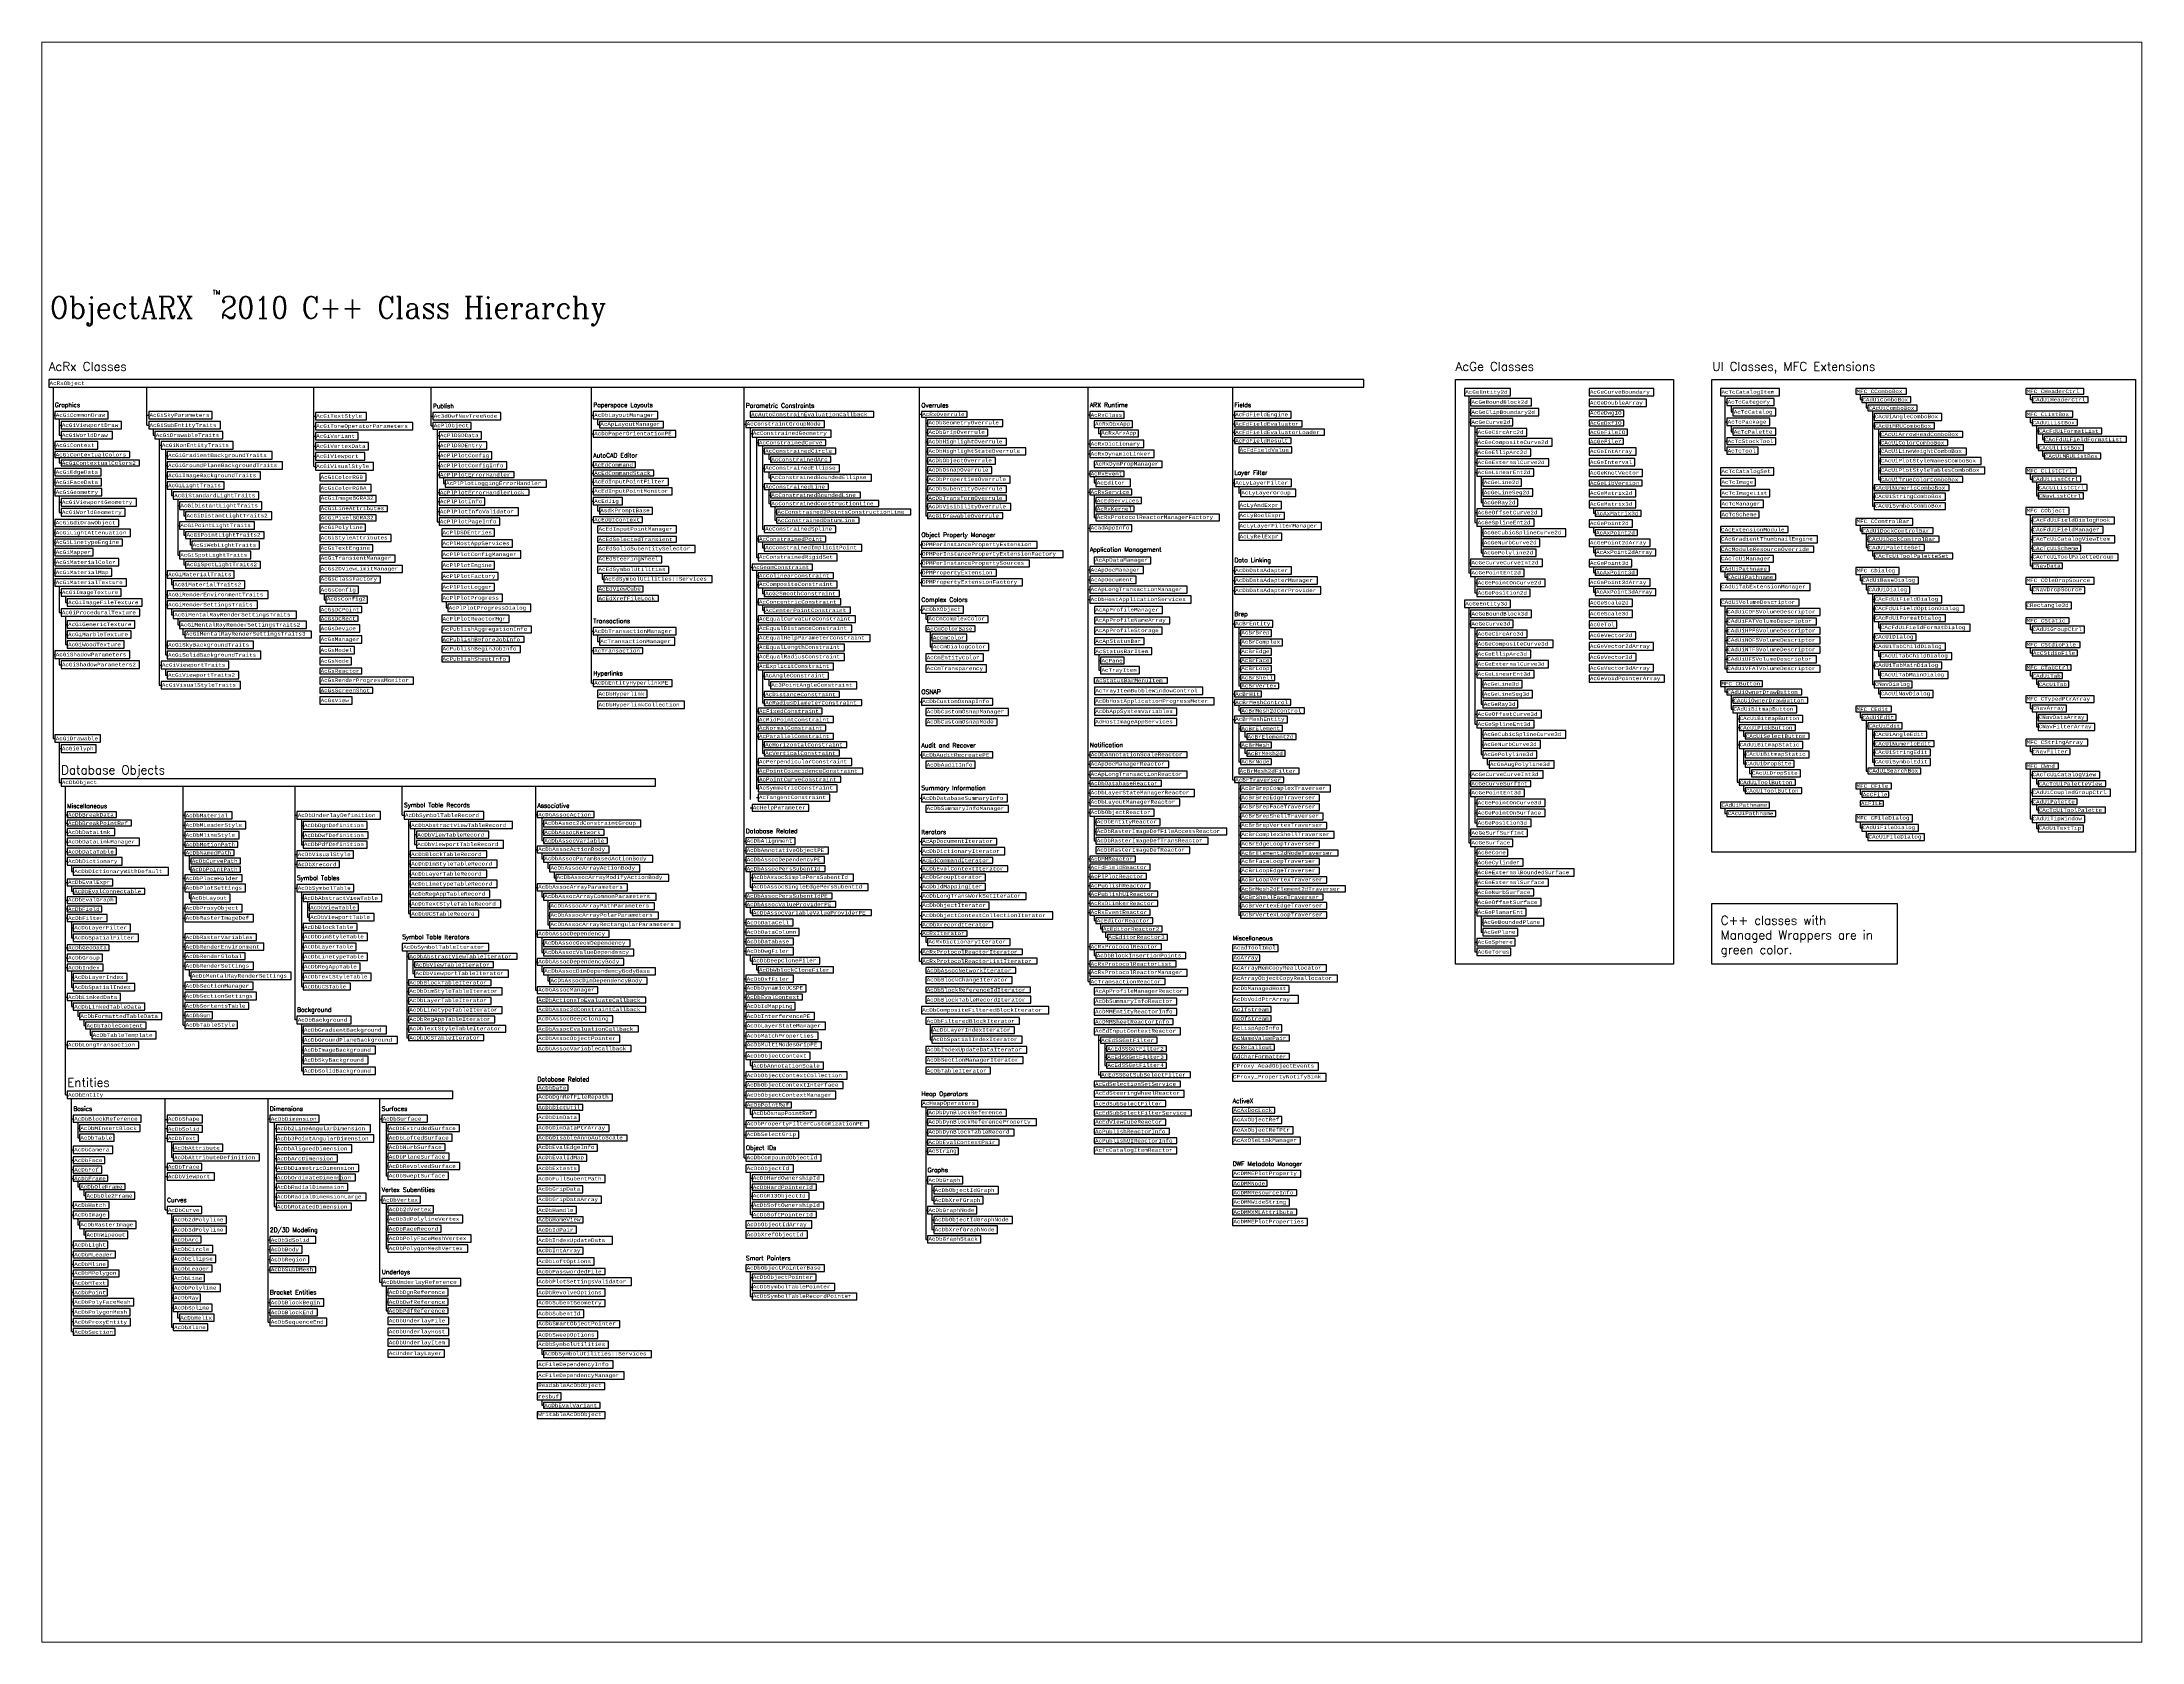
# Paper-space layout 'ObjectARX C++ Classes' of a CAD drawing. Header units: inches. Extents: x 0 to 10.5, y 0 to 8.
# The model-space entities are those that its viewports show. They can reach past a viewport. Long polylines and large blocks are cut down to what shows.
import ezdxf
from ezdxf.enums import TextEntityAlignment as Align

# ---------------------------------------------------------------- set-up
doc = ezdxf.new("R2010")
doc.units = ezdxf.units.IN
doc.header["$MEASUREMENT"] = 0
for name, color, linetype in [('ObjectARX 2009 Unmanaged classes', 7, 'Continuous'), ('ObjectARX 2009 Unmanaged classes w .NET Wrappers', 3, 'Continuous'), ('ObjectARX 2010 Unmanaged classes', 7, 'Continuous'), ('ObjectARX 2010 Unmanaged classes w .NET Wrappers', 3, 'Continuous'), ('Unmanaged classes', 7, 'Continuous'), ('Unmanaged classes w .NET Wrappers', 3, 'Continuous')]:
    doc.layers.add(name, color=color, linetype=linetype)
doc.styles.add('Categories', font='romanc.shx', dxfattribs={"height": 0.5})
doc.styles.add('Headings', font='romanc.shx', dxfattribs={"height": 1})
doc.styles.add('Title', font='romanc.shx', dxfattribs={"width": 0.9})
doc.styles.add('Unmanaged', font='COUR.TTF', dxfattribs={"height": 0.2})

msp = doc.modelspace()

# ---------------------------------------------------------------- linework, layer by layer
for p, q in [((350.4, -0.74), (350.4, -40.71)), ((361.07, -5.09), (361.07, -0.74)), ((380.03, -9.76), (380.03, -0.84)), ((393.39, -5.15), (393.39, -0.84)), ((411.62, -34.42), (411.62, -0.74)), ((428.97, -88.38), (428.97, -0.74)), ((448.93, -66.01), (448.93, -0.77)), ((468.08, -68.34), (468.08, -0.74)), ((484.52, -0.74), (484.52, -45.42)), ((511.37, -1.74), (511.37, -21.86)), ((540.5, -1.74), (540.5, -7.97)), ((555.86, -1.54), (555.86, -2.17)), ((555.86, -2.17), (556.06, -2.17)), ((575.21, -1.54), (575.21, -2.17)), ((575.21, -2.17), (575.41, -2.17)), ((350.4, -3.94), (350.6, -3.94)), ((351.1, -4.36), (351.1, -6.23)), ((361.07, -3.94), (361.27, -3.94)), ((380.03, -4.04), (380.23, -4.04)), ((393.39, -4.04), (393.59, -4.04)), ((411.62, -3.94), (411.82, -3.94)), ((412.32, -4.36), (412.32, -5.02)), ((448.93, -3.84), (449.13, -3.84)), ((449.63, -4.16), (449.63, -15.37)), ((468.08, -3.91), (468.28, -3.91)), ((484.52, -3.91), (484.72, -3.91)), ((511.37, -2.46), (511.57, -2.46)), ((511.37, -3.6), (511.57, -3.6)), ((511.37, -4.74), (511.57, -4.74)), ((540.5, -2.45), (540.7, -2.45)), ((540.5, -4.71), (540.7, -4.71)), ((541.2, -2.86), (541.2, -3.58)), ((541.2, -3.58), (541.4, -3.58)), ((556.56, -2.5), (556.56, -3.12)), ((556.56, -3.12), (556.76, -3.12)), ((557.26, -3.45), (557.26, -14.29)), ((557.26, -4.14), (557.46, -4.14)), ((575.21, -4.15), (575.21, -4.78)), ((351.1, -5.09), (351.3, -5.09)), ((351.1, -6.23), (351.3, -6.23)), ((361.07, -5.09), (361.27, -5.09)), ((361.77, -5.51), (361.77, -6.23)), ((361.77, -6.23), (361.97, -6.23)), ((362.47, -6.65), (362.47, -34.63)), ((380.03, -5.19), (380.23, -5.19)), ((380.03, -6.33), (380.23, -6.33)), ((393.39, -5.15), (393.59, -5.15)), ((394.09, -5.54), (394.09, -16.05)), ((394.09, -6.26), (394.29, -6.26)), ((411.62, -6.08), (411.82, -6.08)), ((412.32, -5.02), (412.52, -5.02)), ((428.97, -4.96), (429.17, -4.96)), ((429.67, -5.35), (429.67, -47.65)), ((429.67, -6.04), (429.87, -6.04)), ((430.37, -6.43), (430.37, -20.11)), ((430.37, -7.05), (430.57, -7.05)), ((449.63, -4.84), (449.83, -4.84)), ((449.63, -5.91), (449.83, -5.91)), ((449.63, -6.99), (449.83, -6.99)), ((469.28, -5.36), (469.28, -6.02)), ((469.28, -6.02), (469.48, -6.02)), ((484.52, -4.92), (484.72, -4.92)), ((484.52, -5.88), (484.72, -5.88)), ((484.52, -6.83), (484.72, -6.83)), ((512.07, -5.16), (512.07, -16.16)), ((512.07, -5.88), (512.27, -5.88)), ((512.07, -7.03), (512.27, -7.03)), ((540.5, -6.9), (540.7, -6.9)), ((541.2, -5.13), (541.2, -5.82)), ((541.2, -5.82), (541.4, -5.82)), ((557.26, -5.15), (557.46, -5.15)), ((557.96, -5.48), (557.96, -11.24)), ((557.96, -6.11), (558.16, -6.11)), ((557.96, -7.06), (558.16, -7.06)), ((575.21, -4.78), (575.41, -4.78)), ((575.91, -5.1), (575.91, -7.64)), ((575.91, -5.73), (576.11, -5.73)), ((576.61, -6.06), (576.61, -6.69)), ((576.61, -6.69), (576.81, -6.69)), ((350.4, -7.37), (350.6, -7.37)), ((350.4, -8.42), (350.6, -8.42)), ((351.1, -8.75), (351.1, -9.37)), ((351.1, -9.37), (351.3, -9.37)), ((362.47, -7.37), (362.67, -7.37)), ((363.17, -7.79), (363.17, -31.2)), ((363.17, -8.51), (363.37, -8.51)), ((380.03, -7.47), (380.23, -7.47)), ((380.03, -8.61), (380.23, -8.61)), ((394.09, -7.39), (394.29, -7.39)), ((394.09, -8.53), (394.29, -8.53)), ((431.07, -7.38), (431.07, -16.9)), ((431.07, -8.01), (431.27, -8.01)), ((431.77, -8.34), (431.77, -8.96)), ((431.77, -8.96), (431.97, -8.96)), ((449.63, -8.06), (449.83, -8.06)), ((449.63, -9.14), (449.83, -9.14)), ((468.08, -7.21), (468.28, -7.21)), ((468.08, -8.35), (468.28, -8.35)), ((512.07, -8.17), (512.27, -8.17)), ((512.07, -9.31), (512.27, -9.31)), ((540.5, -7.97), (540.7, -7.97)), ((557.96, -8.08), (558.16, -8.08)), ((557.96, -9.15), (558.16, -9.15)), ((575.91, -7.64), (576.11, -7.64)), ((576.61, -7.97), (576.61, -8.6)), ((576.61, -8.6), (576.81, -8.6)), ((350.4, -10.42), (350.6, -10.42)), ((350.4, -11.57), (350.6, -11.57)), ((363.17, -9.66), (363.37, -9.66)), ((363.17, -10.8), (363.37, -10.8)), ((380.03, -9.76), (380.23, -9.76)), ((394.09, -9.67), (394.29, -9.67)), ((394.09, -10.71), (394.29, -10.71)), ((394.79, -11.03), (394.79, -11.72)), ((394.79, -11.72), (394.99, -11.72)), ((411.62, -9.58), (411.82, -9.58)), ((411.62, -10.52), (411.82, -10.52)), ((411.62, -11.53), (411.82, -11.53)), ((431.07, -9.98), (431.27, -9.98)), ((431.77, -10.37), (431.77, -11.05)), ((431.77, -11.05), (431.97, -11.05)), ((449.63, -10.21), (449.83, -10.21)), ((449.63, -11.27), (449.83, -11.27)), ((468.08, -10.61), (468.28, -10.61)), ((468.78, -10.92), (468.78, -11.64)), ((468.78, -11.64), (468.98, -11.64)), ((484.51, -11.64), (484.71, -11.64)), ((512.07, -10.45), (512.27, -10.45)), ((512.77, -10.87), (512.77, -13.88)), ((512.77, -11.59), (512.97, -11.59)), ((557.96, -10.23), (558.16, -10.23)), ((557.96, -11.24), (558.16, -11.24)), ((575.21, -10.58), (575.21, -11.21)), ((575.21, -11.21), (575.41, -11.21)), ((575.91, -11.53), (575.91, -13.11)), ((350.4, -12.71), (350.6, -12.71)), ((351.1, -13.13), (351.1, -14.99)), ((351.1, -13.85), (351.3, -13.85)), ((363.17, -11.94), (363.37, -11.94)), ((363.87, -12.36), (363.87, -13.08)), ((363.87, -13.08), (364.07, -13.08)), ((364.57, -13.51), (364.57, -19.84)), ((364.57, -14.23), (364.77, -14.23)), ((394.09, -12.73), (394.29, -12.73)), ((394.09, -13.77), (394.29, -13.77)), ((411.62, -12.61), (411.82, -12.61)), ((411.62, -13.72), (411.82, -13.72)), ((412.32, -14.14), (412.32, -14.82)), ((431.07, -12.07), (431.27, -12.07)), ((431.77, -12.4), (431.77, -13.98)), ((431.77, -13.02), (431.97, -13.02)), ((431.77, -13.98), (431.97, -13.98)), ((432.47, -14.31), (432.47, -15.89)), ((449.63, -12.35), (449.83, -12.35)), ((449.63, -13.36), (449.83, -13.36)), ((449.63, -14.3), (449.83, -14.3)), ((468.08, -12.69), (468.28, -12.69)), ((468.78, -13.01), (468.78, -15.59)), ((468.78, -13.64), (468.98, -13.64)), ((485.21, -12.06), (485.21, -12.76)), ((485.21, -12.76), (485.41, -12.76)), ((512.77, -12.74), (512.97, -12.74)), ((512.77, -13.88), (512.97, -13.88)), ((557.26, -12.2), (557.46, -12.2)), ((557.26, -13.21), (557.46, -13.21)), ((557.26, -14.29), (557.46, -14.29)), ((575.91, -12.16), (576.11, -12.16)), ((575.91, -13.11), (576.11, -13.11)), ((350.4, -16.2), (350.6, -16.2)), ((351.1, -14.99), (351.3, -14.99)), ((364.57, -16.48), (364.77, -16.48)), ((365.27, -14.65), (365.27, -15.37)), ((365.27, -15.37), (365.47, -15.37)), ((394.09, -14.91), (394.29, -14.91)), ((394.09, -16.05), (394.29, -16.05)), ((411.62, -15.82), (411.82, -15.82)), ((412.32, -14.82), (412.52, -14.82)), ((432.47, -14.93), (432.67, -14.93)), ((432.47, -15.89), (432.67, -15.89)), ((449.63, -15.37), (449.83, -15.37)), ((468.78, -14.59), (468.98, -14.59)), ((468.78, -15.59), (468.98, -15.59)), ((512.07, -15.02), (512.27, -15.02)), ((512.07, -16.16), (512.27, -16.16)), ((512.77, -16.58), (512.77, -19.58)), ((525.55, -14.47), (525.55, -15.1)), ((525.55, -15.1), (525.75, -15.1)), ((525.55, -16.67), (525.55, -17.3)), ((555.86, -16.45), (555.86, -17.08)), ((575.21, -15.22), (575.21, -21.08)), ((575.21, -15.91), (575.41, -15.91)), ((350.4, -17.31), (350.6, -17.31)), ((350.4, -18.42), (350.6, -18.42)), ((365.27, -16.91), (365.27, -17.59)), ((365.27, -17.59), (365.47, -17.59)), ((365.97, -17.98), (365.97, -18.7)), ((365.97, -18.7), (366.17, -18.7)), ((430.37, -18.02), (430.57, -18.02)), ((431.07, -16.9), (431.27, -16.9)), ((431.07, -18.35), (431.07, -19.03)), ((431.07, -19.03), (431.27, -19.03)), ((448.93, -18.68), (449.13, -18.68)), ((468.08, -16.78), (468.28, -16.78)), ((512.77, -17.3), (512.97, -17.3)), ((512.77, -18.44), (512.97, -18.44)), ((525.55, -17.3), (525.75, -17.3)), ((525.55, -18.87), (525.55, -19.56)), ((555.86, -17.08), (556.06, -17.08)), ((556.56, -17.41), (556.56, -18.99)), ((556.56, -18.03), (556.76, -18.03)), ((556.56, -18.99), (556.76, -18.99)), ((575.21, -16.98), (575.41, -16.98)), ((575.21, -18.06), (575.41, -18.06)), ((575.21, -19.07), (575.41, -19.07)), ((350.4, -19.53), (350.6, -19.53)), ((350.4, -20.67), (350.6, -20.67)), ((364.57, -19.84), (364.77, -19.84)), ((365.27, -20.27), (365.27, -20.95)), ((365.27, -20.95), (365.47, -20.95)), ((429.67, -21.22), (429.87, -21.22)), ((430.37, -20.11), (430.57, -20.11)), ((448.93, -19.75), (449.13, -19.75)), ((448.93, -20.81), (449.13, -20.81)), ((511.37, -20.72), (511.57, -20.72)), ((512.77, -19.58), (512.97, -19.58)), ((525.55, -19.56), (525.75, -19.56)), ((525.55, -21.19), (525.55, -21.82)), ((557.26, -19.32), (557.26, -19.94)), ((557.26, -19.94), (557.46, -19.94)), ((575.21, -20.09), (575.41, -20.09)), ((575.21, -21.08), (575.41, -21.08)), ((350.4, -21.82), (350.6, -21.82)), ((350.4, -22.96), (350.6, -22.96)), ((351.1, -23.38), (351.1, -26.39)), ((363.17, -22.06), (363.37, -22.06)), ((363.87, -22.48), (363.87, -23.21)), ((363.87, -23.21), (364.07, -23.21)), ((412.82, -21.91), (412.82, -22.59)), ((412.82, -22.59), (413.02, -22.59)), ((430.37, -21.55), (430.37, -46.48)), ((430.37, -22.18), (430.57, -22.18)), ((430.37, -23.19), (430.57, -23.19)), ((431.07, -23.58), (431.07, -24.21)), ((448.93, -21.87), (449.13, -21.87)), ((448.93, -22.95), (449.13, -22.95)), ((468.08, -21.54), (468.28, -21.54)), ((468.08, -22.66), (468.28, -22.66)), ((468.08, -23.78), (468.28, -23.78)), ((484.52, -21.59), (484.72, -21.59)), ((484.52, -22.73), (484.72, -22.73)), ((484.52, -23.87), (484.72, -23.87)), ((511.37, -21.86), (511.57, -21.86)), ((512.07, -22.28), (512.07, -24.15)), ((512.07, -23), (512.27, -23)), ((525.55, -21.82), (525.75, -21.82)), ((525.55, -23.39), (525.55, -24.07)), ((540.5, -21.73), (540.5, -22.36)), ((540.5, -22.36), (540.7, -22.36)), ((555.86, -22.05), (555.86, -22.73)), ((555.86, -22.73), (556.06, -22.73)), ((556.56, -23.12), (556.56, -23.81)), ((556.56, -23.81), (556.76, -23.81)), ((575.21, -23.16), (575.21, -23.83)), ((575.21, -23.83), (575.41, -23.83)), ((351.1, -24.1), (351.3, -24.1)), ((351.8, -24.52), (351.8, -25.24)), ((351.8, -25.24), (352, -25.24)), ((363.17, -24.35), (363.37, -24.35)), ((363.17, -25.49), (363.37, -25.49)), ((363.87, -25.91), (363.87, -26.63)), ((381.23, -24.23), (381.23, -24.92)), ((381.23, -24.92), (381.43, -24.92)), ((395.09, -25.14), (395.09, -25.86)), ((395.09, -25.86), (395.29, -25.86)), ((430.37, -25.16), (430.57, -25.16)), ((431.07, -24.21), (431.27, -24.21)), ((431.07, -25.49), (431.07, -26.12)), ((431.07, -26.12), (431.27, -26.12)), ((431.07, -26.12), (431.27, -26.12)), ((448.93, -26.06), (449.13, -26.06)), ((468.08, -24.89), (468.28, -24.89)), ((511.37, -25.81), (511.37, -52.56)), ((512.07, -24.15), (512.27, -24.15)), ((525.55, -24.07), (525.75, -24.07)), ((540.5, -25.63), (540.5, -32.77)), ((557.26, -24.2), (557.26, -34.56)), ((557.26, -24.88), (557.46, -24.88)), ((557.26, -25.96), (557.46, -25.96)), ((351.1, -26.39), (351.3, -26.39)), ((351.8, -26.81), (351.8, -30.03)), ((351.8, -27.74), (352, -27.74)), ((363.87, -26.63), (364.07, -26.63)), ((364.57, -27.06), (364.57, -27.78)), ((364.57, -27.78), (364.77, -27.78)), ((365.17, -28.2), (365.17, -28.89)), ((411.62, -28.51), (411.82, -28.51)), ((430.37, -27.13), (430.57, -27.13)), ((430.37, -28.21), (430.57, -28.21)), ((449.63, -26.44), (449.63, -27.13)), ((449.63, -27.13), (449.83, -27.13)), ((450.13, -28.55), (450.13, -30.3)), ((484.52, -27.68), (484.72, -27.68)), ((485.22, -28.06), (485.22, -34.71)), ((511.37, -26.53), (511.57, -26.53)), ((511.37, -27.67), (511.57, -27.67)), ((512.07, -28.09), (512.07, -39.08)), ((540.5, -26.32), (540.7, -26.32)), ((540.5, -27.4), (540.7, -27.4)), ((540.5, -28.47), (540.7, -28.47)), ((557.26, -27.03), (557.46, -27.03)), ((557.96, -27.42), (557.96, -28.11)), ((557.96, -28.11), (558.16, -28.11)), ((575.21, -27.62), (575.21, -28.31)), ((575.21, -28.31), (575.41, -28.31)), ((351.8, -28.88), (352, -28.88)), ((351.8, -30.03), (352, -30.03)), ((363.17, -30.06), (363.37, -30.06)), ((365.17, -28.89), (365.37, -28.89)), ((411.62, -30.7), (411.82, -30.7)), ((412.32, -28.93), (412.32, -29.66)), ((412.32, -29.66), (412.52, -29.66)), ((430.37, -29.28), (430.57, -29.28)), ((430.37, -30.36), (430.57, -30.36)), ((450.13, -29.23), (450.33, -29.23)), ((450.13, -30.3), (450.33, -30.3)), ((485.22, -28.73), (485.42, -28.73)), ((485.22, -29.78), (485.42, -29.78)), ((485.22, -30.84), (485.42, -30.84)), ((512.07, -28.81), (512.27, -28.81)), ((512.07, -29.95), (512.27, -29.95)), ((540.5, -29.55), (540.7, -29.55)), ((540.5, -30.62), (540.7, -30.62)), ((557.26, -29.19), (557.46, -29.19)), ((557.26, -30.26), (557.46, -30.26)), ((557.96, -30.65), (557.96, -31.34)), ((575.21, -30.35), (575.21, -30.98)), ((575.21, -30.98), (575.41, -30.98)), ((350.4, -31.17), (350.6, -31.17)), ((351.1, -31.59), (351.1, -32.31)), ((351.1, -32.31), (351.3, -32.31)), ((362.47, -32.35), (362.67, -32.35)), ((363.17, -31.2), (363.37, -31.2)), ((363.17, -32.77), (363.17, -33.49)), ((430.37, -31.43), (430.57, -31.43)), ((430.37, -32.51), (430.57, -32.51)), ((431.07, -32.9), (431.07, -36.63)), ((469.31, -31.17), (469.31, -32.94)), ((469.31, -31.85), (469.51, -31.85)), ((469.31, -32.94), (469.51, -32.94)), ((485.22, -31.82), (485.42, -31.82)), ((485.22, -32.79), (485.42, -32.79)), ((512.07, -31.1), (512.27, -31.1)), ((512.07, -32.24), (512.27, -32.24)), ((512.07, -33.38), (512.27, -33.38)), ((540.5, -31.7), (540.7, -31.7)), ((540.5, -32.77), (540.7, -32.77)), ((557.26, -32.41), (557.46, -32.41)), ((557.96, -31.34), (558.16, -31.34)), ((557.96, -32.8), (557.96, -33.49)), ((575.21, -32.95), (575.21, -33.57)), ((362.47, -34.63), (362.67, -34.63)), ((363.17, -33.49), (363.37, -33.49)), ((411.62, -34.42), (411.82, -34.42)), ((431.07, -33.58), (431.27, -33.58)), ((431.07, -35.68), (431.27, -35.68)), ((431.77, -33.97), (431.77, -34.66)), ((431.77, -34.66), (431.97, -34.66)), ((484.52, -35.64), (484.72, -35.64)), ((485.22, -33.78), (485.42, -33.78)), ((485.22, -34.71), (485.42, -34.71)), ((512.77, -33.8), (512.77, -36.8)), ((512.77, -34.52), (512.97, -34.52)), ((512.77, -35.66), (512.97, -35.66)), ((540.5, -34.78), (540.5, -35.41)), ((540.5, -35.41), (540.7, -35.41)), ((541.2, -35.74), (541.2, -37.38)), ((557.26, -34.56), (557.46, -34.56)), ((557.96, -33.49), (558.16, -33.49)), ((557.96, -34.95), (557.96, -35.64)), ((557.96, -35.64), (558.16, -35.64)), ((575.21, -33.57), (575.41, -33.57)), ((575.91, -33.9), (575.91, -34.53)), ((575.91, -34.53), (576.11, -34.53)), ((430.37, -37.58), (430.57, -37.58)), ((431.07, -36.63), (431.27, -36.63)), ((448.93, -36.53), (449.13, -36.53)), ((484.52, -36.59), (484.72, -36.59)), ((485.22, -36.91), (485.22, -37.53)), ((485.22, -37.53), (485.42, -37.53)), ((512.07, -37.94), (512.27, -37.94)), ((512.77, -36.8), (512.97, -36.8)), ((541.2, -36.37), (541.4, -36.37)), ((541.2, -37.38), (541.4, -37.38)), ((541.9, -37.77), (541.9, -45.68)), ((555.86, -37.68), (555.86, -38.31)), ((575.21, -36.62), (575.21, -37.29)), ((575.21, -36.62), (575.21, -37.29)), ((575.21, -37.29), (575.41, -37.29)), ((575.21, -37.29), (575.41, -37.29)), ((575.91, -37.66), (575.91, -39.39)), ((575.91, -37.66), (575.91, -39.39)), ((430.37, -38.54), (430.57, -38.54)), ((430.37, -39.49), (430.57, -39.49)), ((430.37, -40.45), (430.57, -40.45)), ((484.52, -38.55), (484.72, -38.55)), ((485.22, -38.93), (485.22, -43.34)), ((485.22, -39.55), (485.42, -39.55)), ((485.92, -39.87), (485.92, -40.5)), ((485.92, -40.5), (486.12, -40.5)), ((512.07, -39.08), (512.27, -39.08)), ((512.77, -39.5), (512.77, -42.51)), ((512.77, -40.23), (512.97, -40.23)), ((541.9, -38.46), (542.1, -38.46)), ((541.9, -39.47), (542.1, -39.47)), ((542.6, -39.8), (542.6, -40.43)), ((542.6, -40.43), (542.8, -40.43)), ((555.86, -38.31), (556.06, -38.31)), ((556.56, -38.63), (556.56, -44.4)), ((556.56, -39.26), (556.76, -39.26)), ((557.26, -39.59), (557.26, -43.38)), ((557.26, -40.28), (557.46, -40.28)), ((575.91, -38.33), (576.11, -38.33)), ((575.91, -38.33), (576.11, -38.33)), ((575.91, -39.39), (576.11, -39.39)), ((575.91, -39.39), (576.11, -39.39)), ((350.4, -40.71), (350.6, -40.71)), ((351.1, -41.13), (351.1, -45.7)), ((351.1, -41.86), (351.3, -41.86)), ((431.07, -40.78), (431.07, -42.36)), ((431.07, -41.4), (431.27, -41.4)), ((431.07, -42.36), (431.27, -42.36)), ((448.93, -42.56), (449.13, -42.56)), ((468.08, -42.55), (468.28, -42.55)), ((485.22, -41.44), (485.42, -41.44)), ((485.92, -41.76), (485.92, -42.39)), ((485.92, -42.39), (486.12, -42.39)), ((512.77, -41.37), (512.97, -41.37)), ((512.77, -42.51), (512.97, -42.51)), ((513.47, -42.93), (513.47, -43.65)), ((541.9, -41.44), (542.1, -41.44)), ((542.6, -41.83), (542.6, -43.59)), ((542.6, -42.52), (542.8, -42.52)), ((557.26, -41.29), (557.46, -41.29)), ((557.26, -42.31), (557.46, -42.31)), ((575.21, -41.55), (575.21, -42.18)), ((575.21, -42.18), (575.41, -42.18)), ((430.37, -43.37), (430.57, -43.37)), ((430.37, -44.39), (430.57, -44.39)), ((430.37, -45.34), (430.57, -45.34)), ((468.08, -43.64), (468.28, -43.64)), ((468.08, -44.8), (468.28, -44.8)), ((485.22, -43.34), (485.42, -43.34)), ((511.37, -44.79), (511.57, -44.79)), ((513.47, -43.65), (513.67, -43.65)), ((542.6, -43.59), (542.8, -43.59)), ((543.3, -43.98), (543.3, -44.67)), ((543.3, -44.67), (543.5, -44.67)), ((556.56, -44.4), (556.76, -44.4)), ((557.26, -43.38), (557.46, -43.38)), ((575.21, -44.15), (575.21, -49.85)), ((575.21, -44.83), (575.41, -44.83)), ((575.91, -45.22), (575.91, -45.85)), ((351.1, -45.7), (351.3, -45.7)), ((351.8, -81.23), (351.8, -46.12)), ((365.18, -73.28), (365.18, -46.12)), ((377.93, -72.71), (377.93, -46.12)), ((390.11, -49.44), (390.11, -46.12)), ((405.26, -46.12), (405.26, -69.33)), ((430.37, -46.36), (430.57, -46.36)), ((430.37, -47.43), (430.57, -47.43)), ((448.93, -47.49), (449.13, -47.49)), ((468.08, -45.8), (468.28, -45.8)), ((468.08, -46.9), (468.28, -46.9)), ((484.52, -45.42), (484.72, -45.42)), ((485.22, -45.72), (485.22, -60.78)), ((485.22, -46.4), (485.42, -46.4)), ((485.22, -47.46), (485.42, -47.46)), ((511.37, -45.83), (511.57, -45.83)), ((511.37, -46.87), (511.57, -46.87)), ((512.07, -47.29), (512.07, -50.3)), ((541.9, -45.68), (542.1, -45.68)), ((542.6, -46.01), (542.6, -46.64)), ((542.6, -46.64), (542.8, -46.64)), ((555.86, -46.42), (555.86, -47.05)), ((555.86, -47.05), (556.06, -47.05)), ((575.21, -46.86), (575.41, -46.86)), ((575.91, -45.85), (576.11, -45.85)), ((351.8, -49.37), (352, -49.37)), ((365.18, -49.44), (365.38, -49.44)), ((377.93, -49.44), (378.13, -49.44)), ((378.63, -49.86), (378.63, -52.78)), ((390.11, -49.44), (390.31, -49.44)), ((390.81, -49.86), (390.81, -60.62)), ((405.26, -49.35), (405.46, -49.35)), ((405.96, -49.68), (405.96, -52.32)), ((429.67, -48.6), (429.87, -48.6)), ((468.08, -47.97), (468.28, -47.97)), ((468.08, -49.13), (468.28, -49.13)), ((468.78, -49.52), (468.78, -52.35)), ((485.22, -48.51), (485.42, -48.51)), ((485.22, -49.56), (485.42, -49.56)), ((512.07, -48.01), (512.27, -48.01)), ((512.07, -49.16), (512.27, -49.16)), ((540.5, -48.62), (540.5, -49.25)), ((540.5, -49.25), (540.7, -49.25)), ((575.21, -47.88), (575.41, -47.88)), ((575.21, -49.85), (575.41, -49.85)), ((575.91, -48.21), (575.91, -48.83)), ((575.91, -48.83), (576.11, -48.83)), ((351.8, -50.32), (352, -50.32)), ((351.8, -51.34), (352, -51.34)), ((351.8, -52.45), (352, -52.45)), ((365.18, -50.55), (365.38, -50.55)), ((365.18, -51.69), (365.38, -51.69)), ((378.63, -50.58), (378.83, -50.58)), ((378.63, -51.7), (378.83, -51.7)), ((390.81, -50.55), (391.01, -50.55)), ((391.51, -50.94), (391.51, -52.74)), ((391.51, -51.63), (391.71, -51.63)), ((405.96, -50.37), (406.16, -50.37)), ((405.96, -51.37), (406.16, -51.37)), ((405.96, -52.32), (406.16, -52.32)), ((428.97, -52.37), (429.17, -52.37)), ((448.93, -52.43), (449.13, -52.43)), ((468.78, -50.21), (468.98, -50.21)), ((468.78, -51.28), (468.98, -51.28)), ((468.78, -52.35), (468.98, -52.35)), ((485.22, -50.6), (485.42, -50.6)), ((485.22, -51.65), (485.42, -51.65)), ((511.37, -51.43), (511.57, -51.43)), ((512.07, -50.3), (512.27, -50.3)), ((555.86, -50.17), (555.86, -50.85)), ((555.86, -50.85), (556.06, -50.85)), ((556.56, -51.24), (556.56, -51.93)), ((556.56, -51.93), (556.76, -51.93)), ((575.91, -50.24), (575.91, -50.92)), ((575.91, -50.92), (576.11, -50.92)), ((351.8, -53.56), (352, -53.56)), ((351.8, -54.67), (352, -54.67)), ((365.18, -52.74), (365.38, -52.74)), ((365.18, -53.69), (365.38, -53.69)), ((365.88, -54.01), (365.88, -55.58)), ((365.88, -54.63), (366.08, -54.63)), ((377.93, -53.89), (378.13, -53.89)), ((378.63, -52.78), (378.83, -52.78)), ((378.63, -52.78), (378.83, -52.78)), ((390.81, -53.85), (391.01, -53.85)), ((391.51, -52.74), (391.71, -52.74)), ((405.26, -53.34), (405.46, -53.34)), ((405.96, -53.72), (405.96, -54.4)), ((405.96, -54.4), (406.16, -54.4)), ((406.66, -54.78), (406.66, -55.46)), ((428.97, -53.45), (429.17, -53.45)), ((428.97, -54.51), (429.17, -54.51)), ((448.93, -53.52), (449.13, -53.52)), ((448.93, -54.56), (449.13, -54.56)), ((468.08, -54.4), (468.28, -54.4)), ((468.08, -54.4), (468.28, -54.4)), ((468.08, -54.4), (468.28, -54.4)), ((485.22, -52.71), (485.42, -52.71)), ((485.22, -53.72), (485.42, -53.72)), ((485.22, -54.71), (485.42, -54.71)), ((511.37, -52.56), (511.57, -52.56)), ((512.07, -52.98), (512.07, -64.97)), ((512.07, -53.68), (512.27, -53.68)), ((512.07, -54.81), (512.27, -54.81)), ((351.8, -57.08), (352, -57.08)), ((352.5, -55.09), (352.5, -55.81)), ((352.5, -55.81), (352.7, -55.81)), ((365.18, -56.59), (365.38, -56.59)), ((365.88, -55.58), (366.08, -55.58)), ((377.93, -55), (378.13, -55)), ((390.81, -54.96), (391.01, -54.96)), ((390.81, -56.1), (391.01, -56.1)), ((390.81, -57.24), (391.01, -57.24)), ((406.66, -55.46), (406.86, -55.46)), ((407.36, -55.85), (407.36, -56.53)), ((407.36, -56.53), (407.56, -56.53)), ((428.97, -55.51), (429.17, -55.51)), ((429.67, -55.83), (429.67, -57.6)), ((429.67, -56.52), (429.87, -56.52)), ((448.93, -55.5), (449.13, -55.5)), ((448.93, -56.5), (449.13, -56.5)), ((468.08, -55.33), (468.28, -55.33)), ((468.08, -56.38), (468.28, -56.38)), ((485.22, -55.75), (485.42, -55.75)), ((485.22, -56.8), (485.42, -56.8)), ((512.07, -55.94), (512.27, -55.94)), ((512.07, -57.07), (512.27, -57.07)), ((351.8, -59.08), (352, -59.08)), ((352.5, -57.46), (352.5, -58.08)), ((352.5, -58.08), (352.7, -58.08)), ((365.18, -57.7), (365.38, -57.7)), ((365.88, -58.12), (365.88, -58.84)), ((365.88, -58.84), (366.08, -58.84)), ((377.93, -57.72), (378.13, -57.72)), ((378.63, -58.14), (378.63, -68.9)), ((378.63, -58.83), (378.83, -58.83)), ((379.33, -59.22), (379.33, -61.03)), ((390.81, -58.38), (391.01, -58.38)), ((390.81, -59.52), (391.01, -59.52)), ((405.26, -57.63), (405.46, -57.63)), ((405.96, -58.02), (405.96, -58.7)), ((405.96, -58.7), (406.16, -58.7)), ((406.66, -59.08), (406.66, -61.88)), ((428.97, -58.61), (429.17, -58.61)), ((428.97, -59.55), (429.17, -59.55)), ((429.67, -57.6), (429.87, -57.6)), ((448.93, -57.57), (449.13, -57.57)), ((448.93, -58.64), (449.13, -58.64)), ((468.08, -57.43), (468.28, -57.43)), ((468.08, -58.38), (468.28, -58.38)), ((468.08, -59.44), (468.28, -59.44)), ((485.22, -57.79), (485.42, -57.79)), ((485.22, -58.74), (485.42, -58.74)), ((512.07, -58.2), (512.27, -58.2)), ((512.07, -59.33), (512.27, -59.33)), ((351.8, -60.09), (352, -60.09)), ((351.8, -61.11), (352, -61.11)), ((352.5, -61.5), (352.5, -63.36)), ((365.18, -59.98), (365.38, -59.98)), ((365.18, -61.12), (365.38, -61.12)), ((379.33, -59.91), (379.53, -59.91)), ((379.33, -61.03), (379.53, -61.03)), ((390.81, -60.62), (391.01, -60.62)), ((406.66, -59.76), (406.86, -59.76)), ((406.66, -60.82), (406.86, -60.82)), ((406.66, -61.88), (406.86, -61.88)), ((428.97, -61.62), (429.17, -61.62)), ((429.67, -59.88), (429.67, -60.51)), ((429.67, -60.51), (429.87, -60.51)), ((448.93, -59.71), (449.13, -59.71)), ((448.93, -60.82), (449.13, -60.82)), ((448.93, -61.86), (449.13, -61.86)), ((468.08, -60.47), (468.28, -60.47)), ((468.78, -60.78), (468.78, -61.4)), ((468.78, -61.4), (468.98, -61.4)), ((469.48, -61.73), (469.48, -62.36)), ((485.22, -59.74), (485.42, -59.74)), ((485.22, -60.78), (485.42, -60.78)), ((512.07, -60.46), (512.27, -60.46)), ((512.77, -60.88), (512.77, -62.72)), ((512.77, -61.59), (512.97, -61.59)), ((352.5, -62.22), (352.7, -62.22)), ((352.5, -63.36), (352.7, -63.36)), ((365.18, -63.29), (365.38, -63.29)), ((365.18, -64.37), (365.38, -64.37)), ((378.63, -62.14), (378.83, -62.14)), ((378.63, -63.24), (378.83, -63.24)), ((378.63, -64.38), (378.83, -64.38)), ((405.26, -62.93), (405.46, -62.93)), ((405.96, -63.31), (405.96, -65.05)), ((405.96, -63.99), (406.16, -63.99)), ((428.97, -62.7), (429.17, -62.7)), ((428.97, -63.77), (429.17, -63.77)), ((448.93, -62.86), (449.13, -62.86)), ((449.63, -63.17), (449.63, -63.86)), ((449.63, -63.86), (449.83, -63.86)), ((468.08, -64.36), (468.28, -64.36)), ((469.48, -62.36), (469.68, -62.36)), ((470.08, -62.69), (470.08, -63.31)), ((470.08, -63.31), (470.28, -63.31)), ((512.07, -63.85), (512.27, -63.85)), ((512.77, -62.72), (512.97, -62.72)), ((351.8, -64.5), (352, -64.5)), ((351.8, -65.64), (352, -65.64)), ((351.8, -66.75), (352, -66.75)), ((365.18, -65.45), (365.38, -65.45)), ((365.18, -66.56), (365.38, -66.56)), ((378.63, -65.52), (378.83, -65.52)), ((378.63, -66.66), (378.83, -66.66)), ((390.61, -64.84), (390.61, -74.72)), ((390.61, -65.47), (390.81, -65.47)), ((391.31, -65.8), (391.31, -67.44)), ((391.31, -66.43), (391.51, -66.43)), ((405.26, -66.11), (405.46, -66.11)), ((405.96, -65.05), (406.16, -65.05)), ((405.96, -66.49), (405.96, -67.18)), ((428.97, -64.88), (429.17, -64.88)), ((429.67, -65.3), (429.67, -65.99)), ((429.67, -65.99), (429.87, -65.99)), ((430.37, -66.38), (430.37, -67.01)), ((448.93, -64.96), (449.13, -64.96)), ((448.93, -66.01), (449.13, -66.01)), ((468.08, -66.32), (468.28, -66.32)), ((468.78, -64.68), (468.78, -65.37)), ((468.78, -65.37), (468.98, -65.37)), ((512.07, -64.97), (512.27, -64.97)), ((352.5, -67.13), (352.5, -68.99)), ((352.5, -67.85), (352.7, -67.85)), ((352.5, -68.99), (352.7, -68.99)), ((365.18, -68.84), (365.38, -68.84)), ((365.88, -66.98), (365.88, -67.7)), ((365.88, -67.7), (366.08, -67.7)), ((378.63, -67.8), (378.83, -67.8)), ((378.63, -68.9), (378.83, -68.9)), ((390.61, -68.45), (390.81, -68.45)), ((391.31, -67.44), (391.51, -67.44)), ((405.96, -67.18), (406.16, -67.18)), ((406.66, -67.57), (406.66, -68.26)), ((406.66, -68.26), (406.86, -68.26)), ((406.66, -68.26), (406.86, -68.26)), ((428.97, -68.02), (429.17, -68.02)), ((428.97, -69.1), (429.17, -69.1)), ((430.37, -67.01), (430.57, -67.01)), ((468.08, -67.33), (468.28, -67.33)), ((468.08, -68.34), (468.28, -68.34)), ((351.8, -70.1), (352, -70.1)), ((352.5, -70.49), (352.5, -71.18)), ((352.5, -71.18), (352.7, -71.18)), ((353.2, -71.58), (353.2, -72.26)), ((365.18, -69.99), (365.38, -69.99)), ((365.18, -71.1), (365.38, -71.1)), ((390.61, -69.46), (390.81, -69.46)), ((390.61, -70.52), (390.81, -70.52)), ((390.61, -71.59), (390.81, -71.59)), ((405.26, -69.33), (405.46, -69.33)), ((428.97, -70.11), (429.17, -70.11)), ((428.97, -71.15), (429.17, -71.15)), ((353.2, -72.26), (353.4, -72.26)), ((353.9, -72.65), (353.9, -73.34)), ((353.9, -73.34), (354.1, -73.34)), ((354.6, -73.73), (354.6, -74.44)), ((365.18, -72.17), (365.38, -72.17)), ((365.18, -73.28), (365.38, -73.28)), ((378.13, -72.71), (377.93, -72.71)), ((378.63, -73.13), (378.63, -78.5)), ((378.63, -73.85), (378.83, -73.85)), ((390.61, -72.66), (390.81, -72.66)), ((390.61, -73.72), (390.81, -73.72)), ((428.97, -72.26), (429.17, -72.26)), ((428.97, -73.37), (429.17, -73.37)), ((450.13, -73.2), (450.13, -74.95)), ((450.13, -73.88), (450.33, -73.88)), ((351.8, -75.55), (352, -75.55)), ((354.6, -74.44), (354.8, -74.44)), ((378.63, -74.99), (378.83, -74.99)), ((378.63, -76.12), (378.83, -76.12)), ((390.61, -74.72), (390.81, -74.72)), ((428.97, -74.51), (429.17, -74.51)), ((428.97, -75.58), (429.17, -75.58)), ((450.13, -74.95), (450.33, -74.95)), ((469.28, -74.38), (469.28, -78.93)), ((469.28, -75.01), (469.48, -75.01)), ((469.98, -75.33), (469.98, -77.87)), ((469.98, -75.96), (470.18, -75.96)), ((378.63, -77.26), (378.83, -77.26)), ((378.63, -78.5), (378.83, -78.5)), ((428.97, -76.79), (429.17, -76.79)), ((429.67, -77.21), (429.67, -77.9)), ((429.67, -77.9), (429.87, -77.9)), ((469.98, -76.92), (470.18, -76.92)), ((469.98, -77.87), (470.18, -77.87)), ((428.97, -79.02), (429.17, -79.02)), ((428.97, -80.13), (429.17, -80.13)), ((469.28, -78.93), (469.48, -78.93)), ((351.8, -81.23), (352, -81.23)), ((352.5, -108.14), (352.5, -81.65)), ((363.16, -94.31), (363.16, -81.65)), ((374.85, -107.05), (374.85, -81.65)), ((387.57, -102.52), (387.57, -81.65)), ((428.97, -81.24), (429.17, -81.24)), ((428.97, -82.38), (429.17, -82.38)), ((429.67, -82.71), (429.67, -83.4)), ((429.67, -83.4), (429.87, -83.4)), ((449.63, -82.59), (449.63, -97.65)), ((449.63, -83.27), (449.83, -83.27)), ((352.5, -83.94), (352.7, -83.94)), ((353.2, -84.33), (353.2, -86.09)), ((353.2, -85.01), (353.4, -85.01)), ((363.16, -84.02), (363.36, -84.02)), ((363.16, -85.05), (363.36, -85.05)), ((374.85, -83.94), (375.05, -83.94)), ((375.55, -84.33), (375.55, -93.92)), ((375.55, -85.05), (375.75, -85.05)), ((387.57, -83.94), (387.77, -83.94)), ((388.27, -84.33), (388.27, -90.42)), ((388.27, -85.01), (388.47, -85.01)), ((428.97, -84.57), (429.17, -84.57)), ((428.97, -85.75), (429.17, -85.75)), ((449.63, -84.34), (449.83, -84.34)), ((449.63, -85.5), (449.83, -85.5)), ((352.5, -87.46), (352.7, -87.46)), ((353.2, -86.09), (353.4, -86.09)), ((363.16, -86.16), (363.36, -86.16)), ((363.86, -86.54), (363.86, -88.32)), ((363.86, -87.23), (364.06, -87.23)), ((363.86, -88.32), (364.06, -88.32)), ((375.55, -86.2), (375.75, -86.2)), ((375.55, -87.34), (375.75, -87.34)), ((388.27, -86.09), (388.47, -86.09)), ((388.27, -87.16), (388.47, -87.16)), ((388.27, -88.24), (388.47, -88.24)), ((449.63, -86.6), (449.83, -86.6)), ((449.63, -87.62), (449.83, -87.62)), ((352.5, -88.64), (352.7, -88.64)), ((352.5, -89.72), (352.7, -89.72)), ((352.5, -90.73), (352.7, -90.73)), ((363.16, -89.4), (363.36, -89.4)), ((363.16, -90.5), (363.36, -90.5)), ((375.55, -88.45), (375.75, -88.45)), ((375.55, -89.53), (375.75, -89.53)), ((375.55, -90.62), (375.75, -90.62)), ((388.27, -89.31), (388.47, -89.31)), ((388.27, -90.42), (388.47, -90.42)), ((428.97, -88.38), (429.17, -88.38)), ((428.97, -88.38), (429.17, -88.38)), ((429.67, -90.01), (429.67, -94.82)), ((429.67, -90.7), (429.87, -90.7)), ((353.2, -91.05), (353.2, -91.67)), ((353.2, -91.67), (353.4, -91.67)), ((353.9, -91.99), (353.9, -92.68)), ((353.9, -92.68), (354.1, -92.68)), ((375.55, -91.7), (375.75, -91.7)), ((375.55, -92.81), (375.75, -92.81)), ((429.67, -91.72), (429.87, -91.72)), ((429.67, -92.73), (429.87, -92.73)), ((449.63, -90.93), (449.83, -90.93)), ((450.33, -91.34), (450.33, -93.2)), ((450.33, -92.06), (450.53, -92.06)), ((352.5, -93.76), (352.7, -93.76)), ((352.5, -94.86), (352.7, -94.86)), ((353.2, -95.28), (353.2, -96)), ((363.16, -94.31), (363.36, -94.31)), ((363.86, -94.7), (363.86, -107.64)), ((363.86, -95.42), (364.06, -95.42)), ((375.55, -93.92), (375.75, -93.92)), ((387.57, -93.15), (387.77, -93.15)), ((388.27, -93.54), (388.27, -98.69)), ((388.27, -94.23), (388.47, -94.23)), ((388.27, -95.34), (388.47, -95.34)), ((429.67, -93.81), (429.87, -93.81)), ((429.67, -94.82), (429.87, -94.82)), ((449.63, -94.34), (449.83, -94.34)), ((450.33, -93.2), (450.53, -93.2)), ((450.33, -94.76), (450.33, -96.55)), ((450.33, -95.44), (450.53, -95.44)), ((353.2, -96), (353.4, -96)), ((353.9, -96.41), (353.9, -97.14)), ((353.9, -97.14), (354.1, -97.14)), ((363.86, -96.57), (364.06, -96.57)), ((363.86, -97.67), (364.06, -97.67)), ((374.85, -97.71), (375.05, -97.71)), ((388.27, -96.45), (388.47, -96.45)), ((388.27, -97.55), (388.47, -97.55)), ((449.63, -97.65), (449.83, -97.65)), ((450.33, -96.55), (450.53, -96.55)), ((352.5, -98.28), (352.7, -98.28)), ((352.5, -99.38), (352.7, -99.38)), ((363.86, -98.75), (364.06, -98.75)), ((363.86, -99.87), (364.06, -99.87)), ((374.85, -98.82), (375.05, -98.82)), ((374.85, -99.95), (375.05, -99.95)), ((388.27, -98.69), (388.47, -98.69)), ((352.5, -100.46), (352.7, -100.46)), ((352.5, -101.53), (352.7, -101.53)), ((352.5, -102.6), (352.7, -102.6)), ((363.86, -100.97), (364.06, -100.97)), ((363.86, -102.05), (364.06, -102.05)), ((374.85, -101.1), (375.05, -101.1)), ((387.57, -102.52), (387.77, -102.52)), ((429.67, -101.31), (429.67, -104.15)), ((429.67, -102), (429.87, -102)), ((352.5, -103.67), (352.7, -103.67)), ((352.5, -104.76), (352.7, -104.76)), ((363.86, -103.17), (364.06, -103.17)), ((363.86, -104.31), (364.06, -104.31)), ((374.85, -104.84), (375.05, -104.84)), ((388.27, -102.94), (388.27, -105.77)), ((388.27, -103.66), (388.47, -103.66)), ((388.27, -104.77), (388.47, -104.77)), ((429.67, -103.07), (429.87, -103.07)), ((429.67, -104.15), (429.87, -104.15)), ((352.5, -105.87), (352.7, -105.87)), ((352.5, -107), (352.7, -107)), ((363.86, -105.44), (364.06, -105.44)), ((364.56, -105.87), (364.56, -106.56)), ((364.56, -106.56), (364.76, -106.56)), ((374.85, -105.95), (375.05, -105.95)), ((374.85, -107.05), (375.05, -107.05)), ((388.27, -105.77), (388.47, -105.77)), ((388.27, -105.77), (388.47, -105.77)), ((352.5, -108.14), (352.7, -108.14)), ((363.86, -107.64), (364.06, -107.64)), ((405.96, -110.01), (405.96, -110.7)), ((405.96, -110.7), (406.16, -110.7)), ((405.96, -115.9), (405.96, -116.52)), ((405.96, -116.52), (406.16, -116.52))]:
    msp.add_line(p, q)
for points in [[(349.9, 0.1), (349.9, -0.74), (499.44, -0.74), (499.45, 0.1)], [(509.87, 0.1), (534.63, 0.1), (534.63, -66.37), (509.87, -66.37)], [(539, 0.1), (587.16, 0.1), (587.16, -53.63), (539, -53.63)], [(510.87, -0.9), (510.87, -1.74), (516.11, -1.74), (516.11, -0.9)], [(511.57, -2.04), (511.57, -2.88), (518.49, -2.88), (518.49, -2.04)], [(525.05, -0.9), (525.05, -1.73), (532.42, -1.73), (532.42, -0.9)], [(525.05, -2.13), (525.05, -2.96), (531.58, -2.96), (531.58, -2.13)], [(540, -0.9), (540, -1.74), (546.71, -1.74), (546.71, -0.9)], [(540.7, -2.04), (540.7, -2.86), (546.1, -2.86), (546.1, -2.04)], [(555.36, -0.9), (555.36, -1.54), (561.14, -1.54), (561.14, -0.9)], [(556.06, -1.84), (556.06, -2.5), (561.65, -2.5), (561.65, -1.84)], [(574.71, -0.9), (574.71, -1.54), (581.3, -1.54), (581.3, -0.9)], [(575.41, -1.84), (575.41, -2.5), (581.81, -2.5), (581.81, -1.84)], [(350.6, -3.52), (350.6, -4.36), (356.65, -4.36), (356.65, -3.52)], [(351.3, -4.66), (351.3, -5.51), (358.18, -5.51), (358.18, -4.66)], [(361.27, -3.52), (361.27, -4.36), (368.5, -4.36), (368.5, -3.52)], [(361.27, -4.66), (361.27, -5.51), (369.42, -5.51), (369.42, -4.66)], [(380.23, -3.62), (380.23, -4.46), (386.05, -4.46), (386.05, -3.62)], [(380.23, -4.76), (380.23, -5.61), (391.29, -5.61), (391.29, -4.76)], [(393.59, -3.62), (393.59, -4.46), (401.31, -4.46), (401.31, -3.62)], [(393.59, -4.76), (393.59, -5.54), (397.93, -5.54), (397.93, -4.76)], [(411.82, -3.52), (411.82, -4.36), (419.16, -4.36), (419.16, -3.52)], [(412.52, -4.66), (412.52, -5.39), (419.82, -5.39), (419.82, -4.66)], [(429.17, -4.58), (429.17, -5.35), (438.13, -5.35), (438.13, -4.58)], [(429.67, -3.52), (429.67, -4.18), (443.71, -4.18), (443.71, -3.52)], [(449.13, -3.52), (449.13, -4.16), (454.32, -4.16), (454.32, -3.52)], [(449.83, -4.46), (449.83, -5.22), (458.38, -5.22), (458.38, -4.46)], [(468.28, -3.52), (468.28, -4.3), (472.2, -4.3), (472.2, -3.52)], [(468.78, -4.6), (468.78, -5.36), (473.13, -5.36), (473.13, -4.6)], [(484.72, -3.52), (484.72, -4.3), (491.16, -4.3), (491.16, -3.52)], [(484.72, -4.6), (484.72, -5.25), (492.43, -5.25), (492.43, -4.6)], [(511.57, -3.18), (511.57, -4.02), (519.35, -4.02), (519.35, -3.18)], [(511.57, -4.32), (511.57, -5.16), (516.36, -5.16), (516.36, -4.32)], [(525.05, -3.36), (525.05, -4.11), (528.99, -4.11), (528.99, -3.36)], [(525.05, -4.51), (525.05, -5.15), (528.99, -5.15), (528.99, -4.51)], [(540.7, -4.3), (540.7, -5.13), (545.61, -5.13), (545.61, -4.3)], [(541.4, -3.16), (541.4, -4), (546.28, -4), (546.28, -3.16)], [(556.76, -2.8), (556.76, -3.45), (562.35, -3.45), (562.35, -2.8)], [(557.46, -3.75), (557.46, -4.53), (565.15, -4.53), (565.15, -3.75)], [(574.71, -3.5), (574.71, -4.15), (580.07, -4.15), (580.07, -3.5)], [(575.41, -4.45), (575.41, -5.1), (580.58, -5.1), (580.58, -4.45)], [(350.6, -6.95), (350.6, -7.79), (355.48, -7.79), (355.48, -6.95)], [(351.3, -5.81), (351.3, -6.65), (357.14, -6.65), (357.14, -5.81)], [(361.97, -5.81), (361.97, -6.65), (369.7, -6.65), (369.7, -5.81)], [(362.67, -6.95), (362.67, -7.79), (370.86, -7.79), (370.86, -6.95)], [(380.23, -5.91), (380.23, -6.75), (385.1, -6.75), (385.1, -5.91)], [(380.23, -7.05), (380.23, -7.89), (386.27, -7.89), (386.27, -7.05)], [(394.29, -5.84), (394.29, -6.67), (399.11, -6.67), (399.11, -5.84)], [(394.29, -6.97), (394.29, -7.81), (399.7, -7.81), (399.7, -6.97)], [(411.82, -5.69), (411.82, -6.46), (421.21, -6.46), (421.21, -5.69)], [(429.87, -5.65), (429.87, -6.43), (438.87, -6.43), (438.87, -5.65)], [(430.57, -6.73), (430.57, -7.38), (438.27, -7.38), (438.27, -6.73)], [(449.83, -5.52), (449.83, -6.3), (456.7, -6.3), (456.7, -5.52)], [(449.83, -6.6), (449.83, -7.37), (458.8, -7.37), (458.8, -6.6)], [(468.28, -6.79), (468.28, -7.63), (474.41, -7.63), (474.41, -6.79)], [(469.48, -5.66), (469.48, -6.39), (473.83, -6.39), (473.83, -5.66)], [(484.72, -5.55), (484.72, -6.21), (494.96, -6.21), (494.96, -5.55)], [(484.72, -6.51), (484.72, -7.16), (491.16, -7.16), (491.16, -6.51)], [(512.27, -5.46), (512.27, -6.31), (517.97, -6.31), (517.97, -5.46)], [(512.27, -6.61), (512.27, -7.45), (520.86, -7.45), (520.86, -6.61)], [(525.05, -5.55), (525.05, -6.2), (529.41, -6.2), (529.41, -5.55)], [(525.05, -6.6), (525.05, -7.25), (528.98, -7.25), (528.98, -6.6)], [(540.7, -6.51), (540.7, -7.28), (546.28, -7.28), (546.28, -6.51)], [(541.4, -5.43), (541.4, -6.21), (546.28, -6.21), (546.28, -5.43)], [(557.46, -4.83), (557.46, -5.48), (564.31, -5.48), (564.31, -4.83)], [(558.16, -5.78), (558.16, -6.43), (567.53, -6.43), (567.53, -5.78)], [(558.16, -6.73), (558.16, -7.39), (565.85, -7.39), (565.85, -6.73)], [(576.11, -5.4), (576.11, -6.06), (583.36, -6.06), (583.36, -5.4)], [(576.81, -6.36), (576.81, -7.01), (586.16, -7.01), (586.16, -6.36)], [(350.6, -8.09), (350.6, -8.75), (359.13, -8.75), (359.13, -8.09)], [(351.3, -9.05), (351.3, -9.7), (360.23, -9.7), (360.23, -9.05)], [(363.37, -8.09), (363.37, -8.94), (375.3, -8.94), (375.3, -8.09)], [(363.37, -9.24), (363.37, -10.08), (376.5, -10.08), (376.5, -9.24)], [(380.23, -8.19), (380.23, -9.04), (385.84, -9.04), (385.84, -8.19)], [(380.23, -9.34), (380.23, -10.18), (386.85, -10.18), (386.85, -9.34)], [(394.29, -8.11), (394.29, -8.95), (400.29, -8.95), (400.29, -8.11)], [(394.29, -9.25), (394.29, -10.09), (402.01, -10.09), (402.01, -9.25)], [(411.82, -9.26), (411.82, -9.9), (416.63, -9.9), (416.63, -9.26)], [(431.27, -7.68), (431.27, -8.34), (439.39, -8.34), (439.39, -7.68)], [(431.97, -8.64), (431.97, -9.29), (438.84, -9.29), (438.84, -8.64)], [(449.83, -8.75), (449.83, -9.52), (457.54, -9.52), (457.54, -8.75)], [(468.28, -7.93), (468.28, -8.77), (475.59, -8.77), (475.59, -7.93)], [(468.78, -9.17), (468.78, -9.9), (476.5, -9.9), (476.5, -9.17)], [(485.22, -7.56), (485.22, -8.22), (491.24, -8.22), (491.24, -7.56)], [(512.27, -7.75), (512.27, -8.59), (518.42, -8.59), (518.42, -7.75)], [(512.27, -8.89), (512.27, -9.73), (520.46, -9.73), (520.46, -8.89)], [(525.05, -7.65), (525.05, -8.48), (530.39, -8.48), (530.39, -7.65)], [(525.05, -8.88), (525.05, -9.71), (530.25, -9.71), (530.25, -8.88)], [(540.7, -7.58), (540.7, -8.36), (544.27, -8.36), (544.27, -7.58)], [(558.16, -7.69), (558.16, -8.46), (567.95, -8.46), (567.95, -7.69)], [(558.16, -8.76), (558.16, -9.54), (569.63, -9.54), (569.63, -8.76)], [(576.11, -7.31), (576.11, -7.97), (581.28, -7.97), (581.28, -7.31)], [(576.81, -8.27), (576.81, -8.92), (583.24, -8.92), (583.24, -8.27)], [(350.6, -10), (350.6, -10.84), (355.85, -10.84), (355.85, -10)], [(350.6, -11.14), (350.6, -11.99), (355.91, -11.99), (355.91, -11.14)], [(363.37, -10.38), (363.37, -11.22), (373.97, -11.22), (373.97, -10.38)], [(363.37, -11.52), (363.37, -12.36), (369.85, -12.36), (369.85, -11.52)], [(380.73, -10.58), (380.73, -11.42), (386, -11.42), (386, -10.58)], [(380.73, -11.82), (380.73, -12.66), (386.57, -12.66), (386.57, -11.82)], [(394.29, -10.39), (394.29, -11.03), (402.84, -11.03), (402.84, -10.39)], [(394.99, -11.33), (394.99, -12.11), (406.49, -12.11), (406.49, -11.33)], [(411.82, -10.2), (411.82, -10.84), (418.72, -10.84), (418.72, -10.2)], [(411.82, -11.14), (411.82, -11.92), (420.38, -11.92), (420.38, -11.14)], [(431.27, -9.59), (431.27, -10.37), (439.81, -10.37), (439.81, -9.59)], [(431.27, -11.74), (431.27, -12.4), (438.55, -12.4), (438.55, -11.74)], [(431.97, -10.67), (431.97, -11.44), (443.45, -11.44), (443.45, -10.67)], [(449.83, -9.82), (449.83, -10.59), (457.12, -10.59), (457.12, -9.82)], [(449.83, -10.89), (449.83, -11.66), (459.22, -11.66), (459.22, -10.89)], [(468.28, -10.3), (468.28, -10.92), (472.2, -10.92), (472.2, -10.3)], [(468.98, -11.22), (468.98, -12.06), (472.92, -12.06), (472.92, -11.22)], [(484.71, -11.22), (484.71, -12.06), (491.2, -12.06), (491.2, -11.22)], [(512.27, -10.03), (512.27, -10.87), (518.76, -10.87), (518.76, -10.03)], [(512.97, -11.17), (512.97, -12.02), (517.38, -12.02), (517.38, -11.17)], [(525.05, -10.11), (525.05, -10.93), (531.12, -10.93), (531.12, -10.11)], [(525.05, -11.33), (525.05, -11.99), (531.08, -11.99), (531.08, -11.33)], [(540, -9.92), (540, -10.75), (546.04, -10.75), (546.04, -9.92)], [(540, -11.15), (540, -11.98), (543.98, -11.98), (543.98, -11.15)], [(557.46, -11.87), (557.46, -12.52), (565.99, -12.52), (565.99, -11.87)], [(558.16, -9.84), (558.16, -10.62), (570.05, -10.62), (570.05, -9.84)], [(558.16, -10.92), (558.16, -11.57), (567.53, -11.57), (567.53, -10.92)], [(574.71, -9.92), (574.71, -10.58), (580.46, -10.58), (580.46, -9.92)], [(575.41, -10.88), (575.41, -11.53), (580.97, -11.53), (580.97, -10.88)], [(576.11, -11.83), (576.11, -12.49), (581.67, -12.49), (581.67, -11.83)], [(350.6, -12.29), (350.6, -13.13), (355.94, -13.13), (355.94, -12.29)], [(351.3, -13.43), (351.3, -14.27), (359.9, -14.27), (359.9, -13.43)], [(364.07, -12.66), (364.07, -13.51), (373.79, -13.51), (373.79, -12.66)], [(364.77, -13.81), (364.77, -14.65), (374.14, -14.65), (374.14, -13.81)], [(380.73, -13.06), (380.73, -13.84), (387.14, -13.84), (387.14, -13.06)], [(380.73, -14.24), (380.73, -14.89), (388.41, -14.89), (388.41, -14.24)], [(394.29, -12.41), (394.29, -13.05), (404.54, -13.05), (404.54, -12.41)], [(394.29, -13.35), (394.29, -14.19), (399.48, -14.19), (399.48, -13.35)], [(411.82, -12.22), (411.82, -13), (420.8, -13), (420.8, -12.22)], [(411.82, -13.3), (411.82, -14.14), (415.15, -14.14), (415.15, -13.3)], [(431.97, -12.7), (431.97, -13.35), (442.19, -13.35), (442.19, -12.7)], [(431.97, -13.65), (431.97, -14.31), (444.29, -14.31), (444.29, -13.65)], [(449.83, -11.96), (449.83, -12.74), (458.8, -12.74), (458.8, -11.96)], [(449.83, -13.04), (449.83, -13.68), (458.8, -13.68), (458.8, -13.04)], [(468.28, -12.36), (468.28, -13.01), (473.04, -13.01), (473.04, -12.36)], [(468.98, -13.31), (468.98, -13.97), (474.14, -13.97), (474.14, -13.31)], [(468.98, -14.27), (468.98, -14.91), (473.31, -14.91), (473.31, -14.27)], [(485.21, -13.77), (485.21, -14.6), (490.08, -14.6), (490.08, -13.77)], [(485.41, -12.36), (485.41, -13.17), (491.69, -13.17), (491.69, -12.36)], [(512.97, -12.32), (512.97, -13.16), (518.65, -13.16), (518.65, -12.32)], [(512.97, -13.46), (512.97, -14.3), (516.94, -14.3), (516.94, -13.46)], [(525.05, -12.39), (525.05, -13.23), (530.37, -13.23), (530.37, -12.39)], [(525.05, -13.63), (525.05, -14.47), (530.37, -14.47), (530.37, -13.63)], [(540, -12.38), (540, -13.22), (545.6, -13.22), (545.6, -12.38)], [(540, -13.62), (540, -14.44), (544.87, -14.44), (544.87, -13.62)], [(557.46, -12.82), (557.46, -13.6), (565.57, -13.6), (565.57, -12.82)], [(557.46, -13.9), (557.46, -14.68), (565.57, -14.68), (565.57, -13.9)], [(576.11, -12.79), (576.11, -13.44), (581.25, -13.44), (581.25, -12.79)], [(350.6, -15.82), (350.6, -16.59), (357.89, -16.59), (357.89, -15.82)], [(351.3, -14.57), (351.3, -15.42), (358.61, -15.42), (358.61, -14.57)], [(364.77, -16.06), (364.77, -16.91), (373.31, -16.91), (373.31, -16.06)], [(365.47, -14.95), (365.47, -15.79), (375.27, -15.79), (375.27, -14.95)], [(380.73, -15.29), (380.73, -15.95), (387.14, -15.95), (387.14, -15.29)], [(380.73, -16.35), (380.73, -17.12), (385.91, -17.12), (385.91, -16.35)], [(394.29, -14.49), (394.29, -15.33), (403.31, -15.33), (403.31, -14.49)], [(394.29, -15.63), (394.29, -16.46), (401.21, -16.46), (401.21, -15.63)], [(411.82, -15.5), (411.82, -16.14), (417.43, -16.14), (417.43, -15.5)], [(412.32, -16.54), (412.32, -17.32), (421.3, -17.32), (421.3, -16.54)], [(412.52, -14.44), (412.52, -15.2), (418.55, -15.2), (418.55, -14.44)], [(431.27, -16.52), (431.27, -17.29), (439.39, -17.29), (439.39, -16.52)], [(432.67, -14.61), (432.67, -15.26), (447.93, -15.26), (447.93, -14.61)], [(432.67, -15.56), (432.67, -16.22), (442.05, -16.22), (442.05, -15.56)], [(449.83, -15.05), (449.83, -15.7), (458.38, -15.7), (458.38, -15.05)], [(468.28, -16.4), (468.28, -17.16), (473.04, -17.16), (473.04, -16.4)], [(468.98, -15.21), (468.98, -15.97), (483.02, -15.97), (483.02, -15.21)], [(485.21, -15), (485.21, -15.76), (490.41, -15.76), (490.41, -15)], [(485.21, -16.16), (485.21, -16.94), (494.61, -16.94), (494.61, -16.16)], [(512.27, -14.6), (512.27, -15.44), (519.66, -15.44), (519.66, -14.6)], [(512.27, -15.74), (512.27, -16.58), (518.82, -16.58), (518.82, -15.74)], [(525.05, -15.83), (525.05, -16.67), (529.97, -16.67), (529.97, -15.83)], [(525.75, -14.77), (525.75, -15.43), (530.97, -15.43), (530.97, -14.77)], [(540, -14.84), (540, -15.61), (544.37, -15.61), (544.37, -14.84)], [(540, -16.61), (540, -17.27), (547.67, -17.27), (547.67, -16.61)], [(555.36, -15.68), (555.36, -16.45), (561.87, -16.45), (561.87, -15.68)], [(574.71, -14.44), (574.71, -15.22), (579.64, -15.22), (579.64, -14.44)], [(575.41, -15.52), (575.41, -16.29), (584.79, -16.29), (584.79, -15.52)], [(575.41, -16.59), (575.41, -17.37), (583.51, -17.37), (583.51, -16.59)], [(350.6, -16.89), (350.6, -17.73), (359.2, -17.73), (359.2, -16.89)], [(350.6, -18.03), (350.6, -18.81), (358.3, -18.81), (358.3, -18.03)], [(365.47, -17.21), (365.47, -17.98), (374.4, -17.98), (374.4, -17.21)], [(366.17, -18.28), (366.17, -19.12), (373.88, -19.12), (373.88, -18.28)], [(380.73, -17.52), (380.73, -18.3), (388.83, -18.3), (388.83, -17.52)], [(380.73, -18.7), (380.73, -19.47), (386.75, -19.47), (386.75, -18.7)], [(394.59, -16.86), (394.59, -17.71), (400.58, -17.71), (400.58, -16.86)], [(394.59, -18.11), (394.59, -18.95), (402.64, -18.95), (402.64, -18.11)], [(412.32, -17.72), (412.32, -18.37), (421.29, -18.37), (421.29, -17.72)], [(412.32, -18.77), (412.32, -19.55), (423.4, -19.55), (423.4, -18.77)], [(430.57, -17.69), (430.57, -18.35), (438.28, -18.35), (438.28, -17.69)], [(431.27, -18.65), (431.27, -19.42), (442.34, -19.42), (442.34, -18.65)], [(449.13, -18.29), (449.13, -19.07), (462.28, -19.07), (462.28, -18.29)], [(485.21, -17.34), (485.21, -18.17), (490.1, -18.17), (490.1, -17.34)], [(512.97, -16.88), (512.97, -17.72), (522.42, -17.72), (522.42, -16.88)], [(512.97, -18.02), (512.97, -18.86), (519.45, -18.86), (519.45, -18.02)], [(525.05, -18.03), (525.05, -18.87), (531.98, -18.87), (531.98, -18.03)], [(525.75, -16.97), (525.75, -17.63), (530.55, -17.63), (530.55, -16.97)], [(540, -17.67), (540, -18.44), (551.03, -18.44), (551.03, -17.67)], [(540, -18.84), (540, -19.5), (550.61, -19.5), (550.61, -18.84)], [(556.06, -16.75), (556.06, -17.41), (564.16, -17.41), (564.16, -16.75)], [(556.76, -17.71), (556.76, -18.36), (564.86, -18.36), (564.86, -17.71)], [(556.76, -18.66), (556.76, -19.32), (563.17, -19.32), (563.17, -18.66)], [(575.41, -17.67), (575.41, -18.44), (584.81, -18.44), (584.81, -17.67)], [(575.41, -18.74), (575.41, -19.4), (580.98, -19.4), (580.98, -18.74)], [(350.6, -19.11), (350.6, -19.95), (354.96, -19.95), (354.96, -19.11)], [(350.6, -20.25), (350.6, -21.09), (357.88, -21.09), (357.88, -20.25)], [(350.6, -21.39), (350.6, -22.24), (357.09, -22.24), (357.09, -21.39)], [(364.77, -19.42), (364.77, -20.27), (372.89, -20.27), (372.89, -19.42)], [(365.47, -20.57), (365.47, -21.34), (373.98, -21.34), (373.98, -20.57)], [(380.73, -19.87), (380.73, -20.65), (389.28, -20.65), (389.28, -19.87)], [(380.73, -21.05), (380.73, -21.83), (390.13, -21.83), (390.13, -21.05)], [(394.59, -19.35), (394.59, -20.19), (403.58, -20.19), (403.58, -19.35)], [(394.59, -20.59), (394.59, -21.44), (400.58, -21.44), (400.58, -20.59)], [(412.32, -19.96), (412.32, -20.73), (419.6, -20.73), (419.6, -19.96)], [(412.32, -21.13), (412.32, -21.91), (420.43, -21.91), (420.43, -21.13)], [(429.87, -20.9), (429.87, -21.55), (436.74, -21.55), (436.74, -20.9)], [(430.57, -19.72), (430.57, -20.5), (439.54, -20.5), (439.54, -19.72)], [(449.13, -19.37), (449.13, -20.14), (465.25, -20.14), (465.25, -19.37)], [(449.13, -20.44), (449.13, -21.18), (461.41, -21.18), (461.41, -20.44)], [(449.13, -21.48), (449.13, -22.26), (457.66, -22.26), (457.66, -21.48)], [(468.28, -21.13), (468.28, -21.95), (474.37, -21.95), (474.37, -21.13)], [(468.78, -20.1), (468.78, -20.83), (475.23, -20.83), (475.23, -20.1)], [(484.72, -21.17), (484.72, -22.01), (491.2, -22.01), (491.2, -21.17)], [(511.57, -20.3), (511.57, -21.14), (519.76, -21.14), (519.76, -20.3)], [(511.57, -21.44), (511.57, -22.28), (517.65, -22.28), (517.65, -21.44)], [(512.97, -19.16), (512.97, -20), (519.05, -20), (519.05, -19.16)], [(525.05, -20.34), (525.05, -21.19), (529.9, -21.19), (529.9, -20.34)], [(525.75, -19.17), (525.75, -19.94), (532.65, -19.94), (532.65, -19.17)], [(525.75, -21.49), (525.75, -22.14), (530.55, -22.14), (530.55, -21.49)], [(540, -19.9), (540, -20.67), (546, -20.67), (546, -19.9)], [(540, -21.07), (540, -21.73), (545.57, -21.73), (545.57, -21.07)], [(555.36, -21.27), (555.36, -22.05), (560.31, -22.05), (560.31, -21.27)], [(557.46, -19.62), (557.46, -20.27), (566.39, -20.27), (566.39, -19.62)], [(575.41, -19.7), (575.41, -20.47), (585.19, -20.47), (585.19, -19.7)], [(575.41, -20.77), (575.41, -21.39), (578.89, -21.39), (578.89, -20.77)], [(350.6, -22.54), (350.6, -23.38), (358.74, -23.38), (358.74, -22.54)], [(351.3, -23.68), (351.3, -24.52), (358.15, -24.52), (358.15, -23.68)], [(363.37, -21.64), (363.37, -22.48), (371, -22.48), (371, -21.64)], [(364.07, -22.78), (364.07, -23.63), (372.22, -23.63), (372.22, -22.78)], [(380.73, -22.23), (380.73, -22.99), (387.63, -22.99), (387.63, -22.23)], [(380.73, -23.39), (380.73, -24.23), (385.12, -24.23), (385.12, -23.39)], [(394.59, -21.84), (394.59, -22.67), (400.99, -22.67), (400.99, -21.84)], [(394.59, -23.07), (394.59, -23.91), (400.58, -23.91), (400.58, -23.07)], [(412.32, -23.38), (412.32, -24.04), (417.5, -24.04), (417.5, -23.38)], [(413.02, -22.21), (413.02, -22.98), (425.33, -22.98), (425.33, -22.21)], [(430.57, -21.85), (430.57, -22.51), (439.12, -22.51), (439.12, -21.85)], [(430.57, -22.81), (430.57, -23.58), (439.54, -23.58), (439.54, -22.81)], [(449.13, -22.56), (449.13, -23.33), (460.63, -23.33), (460.63, -22.56)], [(468.28, -22.25), (468.28, -23.07), (473.56, -23.07), (473.56, -22.25)], [(468.28, -23.4), (468.28, -24.17), (479.36, -24.17), (479.36, -23.4)], [(484.72, -22.31), (484.72, -23.15), (494.15, -23.15), (494.15, -22.31)], [(484.72, -23.45), (484.72, -24.29), (494.56, -24.29), (494.56, -23.45)], [(512.27, -22.58), (512.27, -23.43), (520.07, -23.43), (520.07, -22.58)], [(512.27, -23.73), (512.27, -24.57), (518.34, -24.57), (518.34, -23.73)], [(525.05, -22.54), (525.05, -23.39), (531.99, -23.39), (531.99, -22.54)], [(525.75, -23.69), (525.75, -24.46), (532.65, -24.46), (532.65, -23.69)], [(540, -23.08), (540, -23.86), (550.2, -23.86), (550.2, -23.08)], [(540.7, -22.03), (540.7, -22.68), (546.27, -22.68), (546.27, -22.03)], [(556.06, -22.35), (556.06, -23.12), (562.5, -23.12), (562.5, -22.35)], [(556.76, -23.42), (556.76, -24.2), (561.52, -24.2), (561.52, -23.42)], [(574.71, -22.39), (574.71, -23.16), (582.48, -23.16), (582.48, -22.39)], [(575.41, -23.46), (575.41, -24.2), (581.4, -24.2), (581.4, -23.46)], [(351.3, -25.97), (351.3, -26.81), (360.25, -26.81), (360.25, -25.97)], [(352, -24.82), (352, -25.67), (360.54, -25.67), (360.54, -24.82)], [(363.37, -23.93), (363.37, -24.77), (374.84, -24.77), (374.84, -23.93)], [(363.37, -25.07), (363.37, -25.91), (373.63, -25.91), (373.63, -25.07)], [(364.07, -26.21), (364.07, -27.06), (378.07, -27.06), (378.07, -26.21)], [(380.73, -25.7), (380.73, -26.36), (385.49, -26.36), (385.49, -25.7)], [(381.43, -24.53), (381.43, -25.3), (386.16, -25.3), (386.16, -24.53)], [(394.59, -24.31), (394.59, -25.14), (401.51, -25.14), (401.51, -24.31)], [(395.29, -25.44), (395.29, -26.28), (404.73, -26.28), (404.73, -25.44)], [(412.32, -24.44), (412.32, -25.09), (419.22, -25.09), (419.22, -24.44)], [(430.57, -24.84), (430.57, -25.49), (439.96, -25.49), (439.96, -24.84)], [(431.27, -23.88), (431.27, -24.54), (439.82, -24.54), (439.82, -23.88)], [(431.27, -25.79), (431.27, -26.44), (441.08, -26.44), (441.08, -25.79)], [(431.27, -25.79), (431.27, -26.44), (441.08, -26.44), (441.08, -25.79)], [(449.13, -25.67), (449.13, -26.44), (453.9, -26.44), (453.9, -25.67)], [(468.28, -24.47), (468.28, -25.31), (479.79, -25.31), (479.79, -24.47)], [(468.81, -25.71), (468.81, -26.49), (476.53, -26.49), (476.53, -25.71)], [(510.87, -24.97), (510.87, -25.81), (516.11, -25.81), (516.11, -24.97)], [(511.57, -26.11), (511.57, -26.95), (518.5, -26.95), (518.5, -26.11)], [(525.05, -24.86), (525.05, -25.7), (529.98, -25.7), (529.98, -24.86)], [(525.05, -26.1), (525.05, -26.94), (529.98, -26.94), (529.98, -26.1)], [(540, -24.86), (540, -25.63), (548.94, -25.63), (548.94, -24.86)], [(540.7, -25.93), (540.7, -26.71), (551.32, -26.71), (551.32, -25.93)], [(557.46, -24.5), (557.46, -25.27), (565.16, -25.27), (565.16, -24.5)], [(557.46, -25.57), (557.46, -26.35), (567.68, -26.35), (567.68, -25.57)], [(574.71, -25.2), (574.71, -25.97), (579.9, -25.97), (579.9, -25.2)], [(352, -27.32), (352, -28.16), (359.7, -28.16), (359.7, -27.32)], [(352, -28.46), (352, -29.3), (359.29, -29.3), (359.29, -28.46)], [(364.77, -27.36), (364.77, -28.2), (379.23, -28.2), (379.23, -27.36)], [(365.37, -28.5), (365.37, -29.27), (379.78, -29.27), (379.78, -28.5)], [(380.73, -26.76), (380.73, -27.38), (385.07, -27.38), (385.07, -26.76)], [(380.73, -27.78), (380.73, -28.62), (385.29, -28.62), (385.29, -27.78)], [(394.59, -26.68), (394.59, -27.52), (402.27, -27.52), (402.27, -26.68)], [(394.59, -27.92), (394.59, -28.7), (404.81, -28.7), (404.81, -27.92)], [(411.82, -28.09), (411.82, -28.93), (421.23, -28.93), (421.23, -28.09)], [(430.57, -26.74), (430.57, -27.52), (441.64, -27.52), (441.64, -26.74)], [(430.57, -27.82), (430.57, -28.6), (441.22, -28.6), (441.22, -27.82)], [(449.63, -27.91), (449.63, -28.55), (455.24, -28.55), (455.24, -27.91)], [(449.83, -26.74), (449.83, -27.51), (456.71, -27.51), (456.71, -26.74)], [(468.81, -26.89), (468.81, -27.66), (477.39, -27.66), (477.39, -26.89)], [(468.81, -28.06), (468.81, -28.84), (476.51, -28.84), (476.51, -28.06)], [(484.72, -27.29), (484.72, -28.06), (489.09, -28.06), (489.09, -27.29)], [(485.42, -28.36), (485.42, -29.1), (488.93, -29.1), (488.93, -28.36)], [(511.57, -27.25), (511.57, -28.09), (516.43, -28.09), (516.43, -27.25)], [(512.27, -28.39), (512.27, -29.23), (518, -29.23), (518, -28.39)], [(525.05, -27.34), (525.05, -28.17), (528.2, -28.17), (528.2, -27.34)], [(525.05, -28.57), (525.05, -29.4), (530.38, -29.4), (530.38, -28.57)], [(540.7, -27.01), (540.7, -27.79), (550.9, -27.79), (550.9, -27.01)], [(540.7, -28.09), (540.7, -28.86), (551.32, -28.86), (551.32, -28.09)], [(557.46, -26.65), (557.46, -27.42), (565.58, -27.42), (565.58, -26.65)], [(558.16, -27.72), (558.16, -28.5), (568.38, -28.5), (568.38, -27.72)], [(574.71, -26.97), (574.71, -27.62), (579.64, -27.62), (579.64, -26.97)], [(575.41, -27.92), (575.41, -28.7), (581.39, -28.7), (581.39, -27.92)], [(350.6, -30.75), (350.6, -31.59), (359.13, -31.59), (359.13, -30.75)], [(352, -29.6), (352, -30.45), (358.48, -30.45), (358.48, -29.6)], [(363.37, -29.64), (363.37, -30.48), (373.2, -30.48), (373.2, -29.64)], [(363.37, -30.78), (363.37, -31.63), (374.01, -31.63), (374.01, -30.78)], [(380.73, -29.02), (380.73, -29.85), (385.51, -29.85), (385.51, -29.02)], [(380.73, -30.25), (380.73, -31.08), (384.69, -31.08), (384.69, -30.25)], [(394.59, -29.1), (394.59, -29.75), (403.97, -29.75), (403.97, -29.1)], [(394.59, -30.15), (394.59, -30.93), (403.55, -30.93), (403.55, -30.15)], [(411.82, -30.38), (411.82, -31.03), (417.44, -31.03), (417.44, -30.38)], [(412.52, -29.23), (412.52, -30.08), (421.08, -30.08), (421.08, -29.23)], [(430.57, -28.9), (430.57, -29.67), (443.32, -29.67), (443.32, -28.9)], [(430.57, -29.97), (430.57, -30.75), (440.38, -30.75), (440.38, -29.97)], [(450.33, -28.85), (450.33, -29.61), (454.28, -29.61), (454.28, -28.85)], [(450.33, -29.91), (450.33, -30.69), (456.79, -30.69), (456.79, -29.91)], [(468.81, -29.24), (468.81, -30), (474.47, -30), (474.47, -29.24)], [(468.81, -30.4), (468.81, -31.17), (475.34, -31.17), (475.34, -30.4)], [(485.42, -29.4), (485.42, -30.16), (490.2, -30.16), (490.2, -29.4)], [(485.42, -30.46), (485.42, -31.22), (488.92, -31.22), (488.92, -30.46)], [(512.27, -29.53), (512.27, -30.37), (520.95, -30.37), (520.95, -29.53)], [(512.27, -30.67), (512.27, -31.52), (518.42, -31.52), (518.42, -30.67)], [(525.05, -29.8), (525.05, -30.65), (532.36, -30.65), (532.36, -29.8)], [(540.7, -29.16), (540.7, -29.94), (551.32, -29.94), (551.32, -29.16)], [(540.7, -30.24), (540.7, -31.01), (551.32, -31.01), (551.32, -30.24)], [(557.46, -28.8), (557.46, -29.57), (562.22, -29.57), (562.22, -28.8)], [(557.46, -29.87), (557.46, -30.65), (565.58, -30.65), (565.58, -29.87)], [(558.16, -30.95), (558.16, -31.72), (566.28, -31.72), (566.28, -30.95)], [(574.71, -29.7), (574.71, -30.35), (580.89, -30.35), (580.89, -29.7)], [(575.41, -30.65), (575.41, -31.31), (580.59, -31.31), (580.59, -30.65)], [(351.3, -31.89), (351.3, -32.73), (360.23, -32.73), (360.23, -31.89)], [(362.67, -31.93), (362.67, -32.77), (370.37, -32.77), (370.37, -31.93)], [(363.37, -33.07), (363.37, -33.91), (371.52, -33.91), (371.52, -33.07)], [(380.73, -31.48), (380.73, -32.32), (384.33, -32.32), (384.33, -31.48)], [(380.73, -32.72), (380.73, -33.34), (385.5, -33.34), (385.5, -32.72)], [(394.59, -31.33), (394.59, -31.98), (402.29, -31.98), (402.29, -31.33)], [(430.57, -31.05), (430.57, -31.82), (440.38, -31.82), (440.38, -31.05)], [(430.57, -32.12), (430.57, -32.9), (439.12, -32.9), (439.12, -32.12)], [(431.27, -33.2), (431.27, -33.97), (438.56, -33.97), (438.56, -33.2)], [(449.63, -31.09), (449.63, -31.93), (456.2, -31.93), (456.2, -31.09)], [(449.63, -32.33), (449.63, -33.15), (456.55, -33.15), (456.55, -32.33)], [(469.51, -31.47), (469.51, -32.23), (472.2, -32.23), (472.2, -31.47)], [(469.51, -32.53), (469.51, -33.35), (473.92, -33.35), (473.92, -32.53)], [(485.42, -31.52), (485.42, -32.13), (488.92, -32.13), (488.92, -31.52)], [(485.42, -32.43), (485.42, -33.16), (488.93, -33.16), (488.93, -32.43)], [(512.27, -31.82), (512.27, -32.66), (520.43, -32.66), (520.43, -31.82)], [(512.27, -32.96), (512.27, -33.8), (518.8, -33.8), (518.8, -32.96)], [(525.05, -31.05), (525.05, -31.88), (530.41, -31.88), (530.41, -31.05)], [(525.05, -32.28), (525.05, -33.12), (532.39, -33.12), (532.39, -32.28)], [(540.7, -31.31), (540.7, -32.09), (550.9, -32.09), (550.9, -31.31)], [(540.7, -32.39), (540.7, -33.16), (551.32, -33.16), (551.32, -32.39)], [(557.46, -32.02), (557.46, -32.8), (565.16, -32.8), (565.16, -32.02)], [(558.16, -33.1), (558.16, -33.87), (565.86, -33.87), (565.86, -33.1)], [(574.71, -32.31), (574.71, -32.95), (579.86, -32.95), (579.86, -32.31)], [(575.41, -33.25), (575.41, -33.9), (578.89, -33.9), (578.89, -33.25)], [(362.67, -34.21), (362.67, -35.05), (371.7, -35.05), (371.7, -34.21)], [(380.73, -33.74), (380.73, -34.51), (391.39, -34.51), (391.39, -33.74)], [(380.73, -34.91), (380.73, -35.56), (386.75, -35.56), (386.75, -34.91)], [(411.82, -34.03), (411.82, -34.81), (420.79, -34.81), (420.79, -34.03)], [(412.32, -35.21), (412.32, -36.05), (417.95, -36.05), (417.95, -35.21)], [(431.27, -35.35), (431.27, -36), (439.82, -36), (439.82, -35.35)], [(431.97, -34.27), (431.97, -35.05), (441.78, -35.05), (441.78, -34.27)], [(468.81, -34.45), (468.81, -33.75), (477.06, -33.75), (477.06, -34.45)], [(468.81, -34.85), (468.81, -35.69), (481.12, -35.69), (481.12, -34.85)], [(484.72, -35.31), (484.72, -35.97), (487.8, -35.97), (487.8, -35.31)], [(485.42, -33.46), (485.42, -34.1), (489.33, -34.1), (489.33, -33.46)], [(485.42, -34.4), (485.42, -35.01), (489.78, -35.01), (489.78, -34.4)], [(512.97, -34.1), (512.97, -34.94), (517.43, -34.94), (517.43, -34.1)], [(512.97, -35.24), (512.97, -36.08), (518.62, -36.08), (518.62, -35.24)], [(525.05, -33.52), (525.05, -34.3), (533.63, -34.3), (533.63, -33.52)], [(540, -34.16), (540, -34.78), (544.75, -34.78), (544.75, -34.16)], [(540.7, -35.08), (540.7, -35.74), (549.22, -35.74), (549.22, -35.08)], [(557.46, -34.17), (557.46, -34.95), (561.79, -34.95), (561.79, -34.17)], [(558.16, -35.25), (558.16, -36.03), (564.18, -36.03), (564.18, -35.25)], [(576.11, -34.2), (576.11, -34.86), (579.59, -34.86), (579.59, -34.2)], [(380.73, -35.96), (380.73, -36.8), (384.42, -36.8), (384.42, -35.96)], [(412.32, -36.45), (412.32, -37.29), (422.18, -37.29), (422.18, -36.45)], [(430.57, -37.26), (430.57, -37.91), (437.86, -37.91), (437.86, -37.26)], [(431.27, -36.3), (431.27, -36.96), (442.34, -36.96), (442.34, -36.3)], [(449.13, -36.15), (449.13, -36.91), (457.26, -36.91), (457.26, -36.15)], [(449.63, -37.31), (449.63, -38.07), (459.03, -38.07), (459.03, -37.31)], [(468.81, -36.09), (468.81, -36.87), (482.41, -36.87), (482.41, -36.09)], [(468.81, -37.27), (468.81, -38.04), (478.18, -38.04), (478.18, -37.27)], [(484.72, -36.27), (484.72, -36.91), (491.15, -36.91), (491.15, -36.27)], [(484.72, -38.16), (484.72, -38.93), (490.77, -38.93), (490.77, -38.16)], [(485.42, -37.21), (485.42, -37.86), (492.69, -37.86), (492.69, -37.21)], [(512.27, -37.52), (512.27, -38.36), (519.65, -38.36), (519.65, -37.52)], [(512.97, -36.38), (512.97, -37.22), (516.94, -37.22), (516.94, -36.38)], [(541.4, -36.04), (541.4, -36.69), (549.92, -36.69), (549.92, -36.04)], [(541.4, -36.99), (541.4, -37.77), (548.66, -37.77), (548.66, -36.99)], [(542.1, -38.07), (542.1, -38.84), (549.36, -38.84), (549.36, -38.07)], [(555.36, -37.03), (555.36, -37.68), (559.45, -37.68), (559.45, -37.03)], [(556.06, -37.98), (556.06, -38.63), (559.95, -38.63), (559.95, -37.98)], [(574.71, -35.86), (574.71, -36.62), (582.46, -36.62), (582.46, -35.86)], [(574.71, -35.86), (574.71, -36.62), (582.46, -36.62), (582.46, -35.86)], [(575.41, -36.92), (575.41, -37.66), (579.33, -37.66), (579.33, -36.92)], [(575.41, -36.92), (575.41, -37.66), (579.33, -37.66), (579.33, -36.92)], [(576.11, -37.96), (576.11, -38.7), (581.71, -38.7), (581.71, -37.96)], [(576.11, -37.96), (576.11, -38.7), (581.71, -38.7), (581.71, -37.96)], [(350.6, -40.29), (350.6, -41.13), (355.79, -41.13), (355.79, -40.29)], [(430.57, -38.21), (430.57, -38.87), (439.12, -38.87), (439.12, -38.21)], [(430.57, -39.17), (430.57, -39.82), (438.28, -39.82), (438.28, -39.17)], [(430.57, -40.12), (430.57, -40.78), (439.12, -40.78), (439.12, -40.12)], [(449.63, -38.47), (449.63, -39.23), (457.76, -39.23), (457.76, -38.47)], [(468.81, -38.44), (468.81, -39.22), (478.18, -39.22), (478.18, -38.44)], [(485.42, -39.23), (485.42, -39.87), (490.18, -39.87), (490.18, -39.23)], [(486.12, -40.17), (486.12, -40.82), (491.76, -40.82), (491.76, -40.17)], [(512.27, -38.66), (512.27, -39.5), (518.79, -39.5), (518.79, -38.66)], [(512.97, -39.8), (512.97, -40.65), (522.4, -40.65), (522.4, -39.8)], [(542.1, -39.14), (542.1, -39.8), (548.52, -39.8), (548.52, -39.14)], [(542.8, -40.1), (542.8, -40.75), (550.06, -40.75), (550.06, -40.1)], [(556.76, -38.93), (556.76, -39.59), (560.65, -39.59), (560.65, -38.93)], [(557.46, -39.89), (557.46, -40.66), (563.45, -40.66), (563.45, -39.89)], [(576.11, -39), (576.11, -39.78), (582.55, -39.78), (582.55, -39)], [(576.11, -39), (576.11, -39.78), (582.55, -39.78), (582.55, -39)], [(351.3, -41.43), (351.3, -42.28), (355.28, -42.28), (355.28, -41.43)], [(431.27, -41.08), (431.27, -41.73), (440.66, -41.73), (440.66, -41.08)], [(431.27, -42.03), (431.27, -42.69), (439.82, -42.69), (439.82, -42.03)], [(449.13, -42.23), (449.13, -42.89), (457.26, -42.89), (457.26, -42.23)], [(468.28, -42.22), (468.28, -42.88), (479.36, -42.88), (479.36, -42.22)], [(485.42, -41.12), (485.42, -41.76), (488.94, -41.76), (488.94, -41.12)], [(486.12, -42.06), (486.12, -42.72), (490.5, -42.72), (490.5, -42.06)], [(512.97, -40.95), (512.97, -41.79), (519.53, -41.79), (519.53, -40.95)], [(512.97, -42.09), (512.97, -42.93), (519.09, -42.93), (519.09, -42.09)], [(542.1, -41.05), (542.1, -41.83), (549.36, -41.83), (549.36, -41.05)], [(542.8, -42.13), (542.8, -42.9), (550.06, -42.9), (550.06, -42.13)], [(557.46, -40.96), (557.46, -41.62), (564.29, -41.62), (564.29, -40.96)], [(557.46, -41.92), (557.46, -42.69), (563.87, -42.69), (563.87, -41.92)], [(574.71, -40.78), (574.71, -41.55), (581.77, -41.55), (581.77, -40.78)], [(575.41, -41.85), (575.41, -42.51), (579.73, -42.51), (579.73, -41.85)], [(351.3, -45.28), (351.3, -46.12), (418.9, -46.12), (418.9, -45.28)], [(430.57, -42.99), (430.57, -43.76), (441.22, -43.76), (441.22, -42.99)], [(430.57, -44.06), (430.57, -44.72), (442.48, -44.72), (442.48, -44.06)], [(430.57, -45.02), (430.57, -45.67), (439.96, -45.67), (439.96, -45.02)], [(449.63, -43.29), (449.63, -44.07), (455.25, -44.07), (455.25, -43.29)], [(468.28, -43.28), (468.28, -44.01), (477.26, -44.01), (477.26, -43.28)], [(468.28, -44.41), (468.28, -45.18), (479.36, -45.18), (479.36, -44.41)], [(484.72, -45.11), (484.72, -45.72), (490.33, -45.72), (490.33, -45.11)], [(485.22, -44.06), (485.22, -44.71), (492.09, -44.71), (492.09, -44.06)], [(485.42, -43.02), (485.42, -43.66), (488.92, -43.66), (488.92, -43.02)], [(511.57, -44.37), (511.57, -45.21), (519.82, -45.21), (519.82, -44.37)], [(513.67, -43.23), (513.67, -44.07), (521.09, -44.07), (521.09, -43.23)], [(542.1, -45.35), (542.1, -46.01), (548.52, -46.01), (548.52, -45.35)], [(542.8, -43.2), (542.8, -43.98), (548.37, -43.98), (548.37, -43.2)], [(543.5, -44.28), (543.5, -45.05), (549.07, -45.05), (549.07, -44.28)], [(556.76, -44.07), (556.76, -44.72), (562.77, -44.72), (562.77, -44.07)], [(557.46, -42.99), (557.46, -43.77), (563.87, -43.77), (563.87, -42.99)], [(574.71, -43.51), (574.71, -44.15), (578.41, -44.15), (578.41, -43.51)], [(575.41, -44.45), (575.41, -45.22), (583.11, -45.22), (583.11, -44.45)], [(430.57, -45.97), (430.57, -46.75), (439.54, -46.75), (439.54, -45.97)], [(430.57, -47.05), (430.57, -47.82), (438.7, -47.82), (438.7, -47.05)], [(449.13, -47.07), (449.13, -47.91), (458.93, -47.91), (458.93, -47.07)], [(468.28, -45.48), (468.28, -46.12), (476.42, -46.12), (476.42, -45.48)], [(468.28, -46.52), (468.28, -47.28), (480.2, -47.28), (480.2, -46.52)], [(468.28, -47.58), (468.28, -48.35), (478.52, -48.35), (478.52, -47.58)], [(485.42, -46.02), (485.42, -46.78), (495.66, -46.78), (495.66, -46.02)], [(485.42, -47.08), (485.42, -47.84), (494.39, -47.84), (494.39, -47.08)], [(511.57, -45.51), (511.57, -46.15), (518.44, -46.15), (518.44, -45.51)], [(511.57, -46.45), (511.57, -47.29), (517.72, -47.29), (517.72, -46.45)], [(512.27, -47.59), (512.27, -48.44), (520.07, -48.44), (520.07, -47.59)], [(542.8, -46.31), (542.8, -46.96), (549.22, -46.96), (549.22, -46.31)], [(555.36, -45.77), (555.36, -46.42), (559.44, -46.42), (559.44, -45.77)], [(556.06, -46.72), (556.06, -47.38), (559.14, -47.38), (559.14, -46.72)], [(575.41, -46.48), (575.41, -47.25), (584.33, -47.25), (584.33, -46.48)], [(575.41, -47.55), (575.41, -48.21), (580.56, -48.21), (580.56, -47.55)], [(576.11, -45.52), (576.11, -46.18), (583.81, -46.18), (583.81, -45.52)], [(352, -49.05), (352, -49.69), (357.62, -49.69), (357.62, -49.05)], [(352, -49.99), (352, -50.65), (359.3, -50.65), (359.3, -49.99)], [(365.38, -49.05), (365.38, -49.84), (370.77, -49.84), (370.77, -49.05)], [(365.38, -50.14), (365.38, -50.97), (372.3, -50.97), (372.3, -50.14)], [(378.13, -49.02), (378.13, -49.86), (387.64, -49.86), (387.64, -49.02)], [(390.31, -49.02), (390.31, -49.86), (399.36, -49.86), (399.36, -49.02)], [(405.46, -49.02), (405.46, -49.68), (411.91, -49.68), (411.91, -49.02)], [(406.16, -49.98), (406.16, -50.75), (417.23, -50.75), (417.23, -49.98)], [(429.87, -48.22), (429.87, -48.98), (436.33, -48.98), (436.33, -48.22)], [(449.63, -48.31), (449.63, -49.07), (459.03, -49.07), (459.03, -48.31)], [(468.28, -48.75), (468.28, -49.52), (475.58, -49.52), (475.58, -48.75)], [(468.98, -49.82), (468.98, -50.6), (476.28, -50.6), (476.28, -49.82)], [(485.42, -48.14), (485.42, -48.88), (494.39, -48.88), (494.39, -48.14)], [(485.42, -49.18), (485.42, -49.94), (494.82, -49.94), (494.82, -49.18)], [(512.27, -48.74), (512.27, -49.58), (520.06, -49.58), (520.06, -48.74)], [(512.27, -49.88), (512.27, -50.72), (518.47, -50.72), (518.47, -49.88)], [(540, -47.96), (540, -48.62), (545.57, -48.62), (545.57, -47.96)], [(540.7, -48.92), (540.7, -49.57), (546.27, -49.57), (546.27, -48.92)], [(555.36, -49.39), (555.36, -50.17), (561.84, -50.17), (561.84, -49.39)], [(555.86, -47.78), (555.86, -48.39), (558.52, -48.39), (558.52, -47.78)], [(575.41, -49.46), (575.41, -50.24), (581.43, -50.24), (581.43, -49.46)], [(576.11, -48.51), (576.11, -49.16), (583.78, -49.16), (583.78, -48.51)], [(352, -50.95), (352, -51.73), (357.42, -51.73), (357.42, -50.95)], [(352, -52.03), (352, -52.87), (360.23, -52.87), (360.23, -52.03)], [(365.38, -51.27), (365.38, -52.11), (371.54, -52.11), (371.54, -51.27)], [(365.38, -52.41), (365.38, -53.07), (371.42, -53.07), (371.42, -52.41)], [(378.83, -50.16), (378.83, -51), (386.12, -51), (386.12, -50.16)], [(378.83, -51.3), (378.83, -52.09), (386.22, -52.09), (386.22, -51.3)], [(378.83, -52.39), (378.83, -53.16), (386.13, -53.16), (386.13, -52.39)], [(391.01, -50.16), (391.01, -50.94), (402.64, -50.94), (402.64, -50.16)], [(391.71, -51.24), (391.71, -52.02), (399.93, -52.02), (399.93, -51.24)], [(391.71, -52.32), (391.71, -53.17), (401.6, -53.17), (401.6, -52.32)], [(406.16, -51.05), (406.16, -51.69), (413.05, -51.69), (413.05, -51.05)], [(406.16, -51.99), (406.16, -52.65), (413.44, -52.65), (413.44, -51.99)], [(429.17, -51.98), (429.17, -52.76), (434.77, -52.76), (434.77, -51.98)], [(449.13, -52.07), (449.13, -52.8), (457.69, -52.8), (457.69, -52.07)], [(468.98, -50.9), (468.98, -51.67), (483.84, -51.67), (483.84, -50.9)], [(468.98, -51.97), (468.98, -52.73), (481.74, -52.73), (481.74, -51.97)], [(485.42, -50.24), (485.42, -50.97), (495.24, -50.97), (495.24, -50.24)], [(485.42, -51.27), (485.42, -52.03), (496.08, -52.03), (496.08, -51.27)], [(485.42, -52.33), (485.42, -53.09), (494.39, -53.09), (494.39, -52.33)], [(511.57, -51.02), (511.57, -51.85), (518.03, -51.85), (518.03, -51.02)], [(511.57, -52.15), (511.57, -52.98), (516.38, -52.98), (516.38, -52.15)], [(556.06, -50.47), (556.06, -51.24), (562.5, -51.24), (562.5, -50.47)], [(556.76, -51.54), (556.76, -52.32), (563.2, -52.32), (563.2, -51.54)], [(576.11, -50.54), (576.11, -51.31), (581.27, -51.31), (581.27, -50.54)], [(352, -53.17), (352, -53.95), (357.61, -53.95), (357.61, -53.17)], [(352, -54.25), (352, -55.09), (358.26, -55.09), (358.26, -54.25)], [(365.38, -53.37), (365.38, -54.01), (371, -54.01), (371, -53.37)], [(366.08, -54.31), (366.08, -54.95), (371.7, -54.95), (371.7, -54.31)], [(378.13, -53.47), (378.13, -54.31), (384.57, -54.31), (384.57, -53.47)], [(378.13, -54.61), (378.13, -55.39), (382.98, -55.39), (382.98, -54.61)], [(391.01, -53.47), (391.01, -54.24), (399.7, -54.24), (399.7, -53.47)], [(391.01, -54.54), (391.01, -55.38), (400.9, -55.38), (400.9, -54.54)], [(405.46, -52.95), (405.46, -53.72), (413.61, -53.72), (413.61, -52.95)], [(429.17, -53.06), (429.17, -53.83), (438.55, -53.83), (438.55, -53.06)], [(429.17, -54.13), (429.17, -54.89), (438.13, -54.89), (438.13, -54.13)], [(449.13, -53.1), (449.13, -53.94), (458.61, -53.94), (458.61, -53.1)], [(449.13, -54.24), (449.13, -54.88), (457.27, -54.88), (457.27, -54.24)], [(468.28, -54.09), (468.28, -54.71), (473.47, -54.71), (473.47, -54.09)], [(468.98, -53.03), (468.98, -53.79), (479.64, -53.79), (479.64, -53.03)], [(485.42, -53.39), (485.42, -54.04), (496.5, -54.04), (496.5, -53.39)], [(485.42, -54.34), (485.42, -55.07), (494.39, -55.07), (494.39, -54.34)], [(512.27, -53.28), (512.27, -54.09), (515.81, -54.09), (515.81, -53.28)], [(512.27, -54.39), (512.27, -55.23), (517.54, -55.23), (517.54, -54.39)], [(352, -56.7), (352, -57.46), (357.2, -57.46), (357.2, -56.7)], [(352.7, -55.39), (352.7, -56.23), (363.51, -56.23), (363.51, -55.39)], [(365.38, -56.2), (365.38, -56.98), (371.88, -56.98), (371.88, -56.2)], [(365.38, -57.28), (365.38, -58.12), (372.28, -58.12), (372.28, -57.28)], [(366.08, -55.25), (366.08, -55.9), (371.7, -55.9), (371.7, -55.25)], [(378.13, -57.3), (378.13, -58.14), (384.59, -58.14), (384.59, -57.3)], [(391.01, -55.68), (391.01, -56.52), (399.7, -56.52), (399.7, -55.68)], [(391.01, -56.82), (391.01, -57.66), (400.9, -57.66), (400.9, -56.82)], [(429.17, -55.19), (429.17, -55.83), (438.17, -55.83), (438.17, -55.19)], [(429.87, -56.13), (429.87, -56.91), (441.4, -56.91), (441.4, -56.13)], [(429.87, -57.21), (429.87, -57.99), (443.08, -57.99), (443.08, -57.21)], [(449.13, -55.18), (449.13, -55.82), (458.95, -55.82), (458.95, -55.18)], [(449.13, -56.12), (449.13, -56.88), (456.43, -56.88), (456.43, -56.12)], [(449.13, -57.18), (449.13, -57.96), (456.43, -57.96), (456.43, -57.18)], [(468.28, -55.01), (468.28, -55.66), (475.16, -55.66), (475.16, -55.01)], [(468.28, -56.06), (468.28, -56.7), (474.73, -56.7), (474.73, -56.06)], [(468.28, -57.1), (468.28, -57.76), (475.16, -57.76), (475.16, -57.1)], [(485.42, -55.37), (485.42, -56.13), (494.39, -56.13), (494.39, -55.37)], [(485.42, -56.43), (485.42, -57.17), (495.24, -57.17), (495.24, -56.43)], [(512.27, -55.53), (512.27, -56.36), (523.36, -56.36), (523.36, -55.53)], [(512.27, -56.66), (512.27, -57.49), (520.44, -57.49), (520.44, -56.66)], [(352, -58.7), (352, -59.46), (357.62, -59.46), (357.62, -58.7)], [(352.7, -57.76), (352.7, -58.4), (360.82, -58.4), (360.82, -57.76)], [(365.38, -59.56), (365.38, -60.4), (371.88, -60.4), (371.88, -59.56)], [(366.08, -58.42), (366.08, -59.26), (370.53, -59.26), (370.53, -58.42)], [(378.83, -58.44), (378.83, -59.22), (387.77, -59.22), (387.77, -58.44)], [(379.53, -59.52), (379.53, -60.31), (385.13, -60.31), (385.13, -59.52)], [(391.01, -57.96), (391.01, -58.8), (400.07, -58.8), (400.07, -57.96)], [(391.01, -59.1), (391.01, -59.93), (401.31, -59.93), (401.31, -59.1)], [(429.17, -58.29), (429.17, -58.93), (438.97, -58.93), (438.97, -58.29)], [(429.17, -59.23), (429.17, -59.88), (439.39, -59.88), (439.39, -59.23)], [(449.13, -58.26), (449.13, -59.02), (461.05, -59.02), (461.05, -58.26)], [(449.13, -59.32), (449.13, -60.1), (456.85, -60.1), (456.85, -59.32)], [(468.28, -58.06), (468.28, -58.71), (476, -58.71), (476, -58.06)], [(468.28, -59.11), (468.28, -59.76), (476, -59.76), (476, -59.11)], [(485.42, -57.47), (485.42, -58.12), (497.34, -58.12), (497.34, -57.47)], [(485.42, -58.42), (485.42, -59.06), (494.82, -59.06), (494.82, -58.42)], [(485.42, -59.36), (485.42, -60.12), (495.24, -60.12), (495.24, -59.36)], [(512.27, -57.79), (512.27, -58.61), (518.78, -58.61), (518.78, -57.79)], [(512.27, -58.91), (512.27, -59.74), (519.6, -59.74), (519.6, -58.91)], [(539, -59.47), (560.08, -59.47), (560.08, -66.37), (539, -66.37)], [(352, -59.76), (352, -60.41), (355.96, -60.41), (355.96, -59.76)], [(352, -60.71), (352, -61.5), (356.55, -61.5), (356.55, -60.71)], [(352.7, -61.8), (352.7, -62.64), (359.2, -62.64), (359.2, -61.8)], [(365.38, -60.7), (365.38, -61.54), (373.17, -61.54), (373.17, -60.7)], [(378.83, -61.75), (378.83, -62.52), (384.97, -62.52), (384.97, -61.75)], [(379.53, -60.61), (379.53, -61.45), (386.91, -61.45), (386.91, -60.61)], [(391.01, -60.23), (391.01, -61.01), (398.81, -61.01), (398.81, -60.23)], [(429.17, -61.23), (429.17, -62.01), (434.56, -62.01), (434.56, -61.23)], [(429.87, -60.18), (429.87, -60.83), (443.45, -60.83), (443.45, -60.18)], [(449.13, -60.4), (449.13, -61.24), (464.06, -61.24), (464.06, -60.4)], [(449.13, -61.54), (449.13, -62.18), (457.27, -62.18), (457.27, -61.54)], [(468.28, -60.16), (468.28, -60.78), (475.16, -60.78), (475.16, -60.16)], [(468.98, -61.08), (468.98, -61.73), (475.43, -61.73), (475.43, -61.08)], [(469.68, -62.03), (469.68, -62.69), (476.51, -62.69), (476.51, -62.03)], [(485.42, -60.42), (485.42, -61.15), (495.24, -61.15), (495.24, -60.42)], [(512.27, -60.04), (512.27, -60.88), (517.89, -60.88), (517.89, -60.04)], [(512.97, -61.18), (512.97, -62.01), (519.9, -62.01), (519.9, -61.18)], [(352, -64.18), (352, -64.82), (356.78, -64.82), (356.78, -64.18)], [(352.7, -62.94), (352.7, -63.78), (360.11, -63.78), (360.11, -62.94)], [(365.38, -62.9), (365.38, -63.68), (373.52, -63.68), (373.52, -62.9)], [(365.38, -63.98), (365.38, -64.76), (374.37, -64.76), (374.37, -63.98)], [(378.83, -62.82), (378.83, -63.67), (386.16, -63.67), (386.16, -62.82)], [(378.83, -63.97), (378.83, -64.8), (384.87, -64.8), (384.87, -63.97)], [(390.11, -64.01), (390.11, -64.84), (399.94, -64.84), (399.94, -64.01)], [(405.46, -62.55), (405.46, -63.31), (413.61, -63.31), (413.61, -62.55)], [(406.16, -63.61), (406.16, -64.37), (416, -64.37), (416, -63.61)], [(429.17, -62.31), (429.17, -63.09), (435.22, -63.09), (435.22, -62.31)], [(429.17, -63.39), (429.17, -64.16), (434.57, -64.16), (434.57, -63.39)], [(429.17, -64.46), (429.17, -65.3), (434.57, -65.3), (434.57, -64.46)], [(449.13, -62.56), (449.13, -63.17), (454.33, -63.17), (454.33, -62.56)], [(449.83, -63.47), (449.83, -64.24), (459.23, -64.24), (459.23, -63.47)], [(468.28, -64.04), (468.28, -64.68), (476.42, -64.68), (476.42, -64.04)], [(470.28, -62.99), (470.28, -63.64), (477.12, -63.64), (477.12, -62.99)], [(484.52, -64.15), (484.52, -64.91), (489.69, -64.91), (489.69, -64.15)], [(512.27, -63.43), (512.27, -64.26), (516.63, -64.26), (516.63, -63.43)], [(512.97, -62.31), (512.97, -63.13), (516.96, -63.13), (516.96, -62.31)], [(352, -65.22), (352, -66.06), (356.03, -66.06), (356.03, -65.22)], [(352, -66.36), (352, -67.13), (356.1, -67.13), (356.1, -66.36)], [(365.38, -65.06), (365.38, -65.84), (372.25, -65.84), (372.25, -65.06)], [(365.38, -66.14), (365.38, -66.98), (373.18, -66.98), (373.18, -66.14)], [(378.83, -65.1), (378.83, -65.94), (386.16, -65.94), (386.16, -65.1)], [(378.83, -66.24), (378.83, -67.08), (385.31, -67.08), (385.31, -66.24)], [(390.81, -65.14), (390.81, -65.8), (403.15, -65.8), (403.15, -65.14)], [(391.51, -66.1), (391.51, -66.75), (400.49, -66.75), (400.49, -66.1)], [(405.46, -65.73), (405.46, -66.49), (415.3, -66.49), (415.3, -65.73)], [(406.16, -64.67), (406.16, -65.43), (416.42, -65.43), (416.42, -64.67)], [(406.16, -66.79), (406.16, -67.57), (418.9, -67.57), (418.9, -66.79)], [(429.87, -65.6), (429.87, -66.38), (437.59, -66.38), (437.59, -65.6)], [(430.57, -66.68), (430.57, -67.33), (439.13, -67.33), (439.13, -66.68)], [(449.13, -64.64), (449.13, -65.28), (460.63, -65.28), (460.63, -64.64)], [(449.13, -65.68), (449.13, -66.34), (462.31, -66.34), (462.31, -65.68)], [(449.63, -66.76), (449.63, -67.4), (459.87, -67.4), (459.87, -66.76)], [(468.28, -66), (468.28, -66.65), (478.09, -66.65), (478.09, -66)], [(468.98, -65.04), (468.98, -65.7), (479.19, -65.7), (479.19, -65.04)], [(484.52, -65.31), (484.52, -66.04), (487.63, -66.04), (487.63, -65.31)], [(484.52, -66.44), (484.52, -67.2), (495.18, -67.2), (495.18, -66.44)], [(512.27, -64.56), (512.27, -65.37), (516.16, -65.37), (516.16, -64.56)], [(352.7, -67.43), (352.7, -68.27), (358.82, -68.27), (358.82, -67.43)], [(352.7, -68.57), (352.7, -69.41), (359.71, -69.41), (359.71, -68.57)], [(365.38, -68.42), (365.38, -69.26), (373.14, -69.26), (373.14, -68.42)], [(366.08, -67.28), (366.08, -68.12), (377.48, -68.12), (377.48, -67.28)], [(378.83, -67.38), (378.83, -68.22), (386.57, -68.22), (386.57, -67.38)], [(378.83, -68.52), (378.83, -69.29), (384.22, -69.29), (384.22, -68.52)], [(390.81, -68.13), (390.81, -68.77), (400.21, -68.77), (400.21, -68.13)], [(390.81, -69.07), (390.81, -69.84), (401.47, -69.84), (401.47, -69.07)], [(391.51, -67.05), (391.51, -67.83), (402.17, -67.83), (402.17, -67.05)], [(405.46, -68.95), (405.46, -69.71), (412.33, -69.71), (412.33, -68.95)], [(406.86, -67.87), (406.86, -68.65), (417.96, -68.65), (417.96, -67.87)], [(406.86, -67.87), (406.86, -68.65), (417.96, -68.65), (417.96, -67.87)], [(429.17, -67.63), (429.17, -68.42), (434.57, -68.42), (434.57, -67.63)], [(429.17, -68.72), (429.17, -69.49), (436.03, -69.49), (436.03, -68.72)], [(449.63, -67.8), (449.63, -68.56), (459.45, -68.56), (459.45, -67.8)], [(449.63, -68.96), (449.63, -69.6), (461.55, -69.6), (461.55, -68.96)], [(468.28, -66.95), (468.28, -67.71), (479.36, -67.71), (479.36, -66.95)], [(468.28, -68.01), (468.28, -68.67), (476.84, -68.67), (476.84, -68.01)], [(468.78, -69.07), (468.78, -69.84), (479.44, -69.84), (479.44, -69.07)], [(484.52, -67.6), (484.52, -68.38), (496.44, -68.38), (496.44, -67.6)], [(484.52, -68.78), (484.52, -69.54), (490.96, -69.54), (490.96, -68.78)], [(352, -69.71), (352, -70.49), (358.07, -70.49), (358.07, -69.71)], [(352.7, -70.79), (352.7, -71.58), (360.83, -71.58), (360.83, -70.79)], [(365.38, -69.56), (365.38, -70.41), (373.51, -70.41), (373.51, -69.56)], [(365.38, -70.71), (365.38, -71.48), (372.64, -71.48), (372.64, -70.71)], [(390.81, -70.14), (390.81, -70.91), (400.21, -70.91), (400.21, -70.14)], [(390.81, -71.21), (390.81, -71.98), (401.47, -71.98), (401.47, -71.21)], [(405.46, -70.11), (405.46, -70.76), (417.81, -70.76), (417.81, -70.11)], [(405.46, -71.16), (405.46, -71.82), (417.81, -71.82), (417.81, -71.16)], [(429.17, -69.79), (429.17, -70.43), (435.62, -70.43), (435.62, -69.79)], [(429.17, -70.73), (429.17, -71.57), (434.79, -71.57), (434.79, -70.73)], [(449.13, -71.16), (449.13, -72), (463.62, -72), (463.62, -71.16)], [(449.63, -70), (449.63, -70.78), (461.57, -70.78), (461.57, -70)], [(468.78, -70.24), (468.78, -71), (478.18, -71), (478.18, -70.24)], [(468.78, -71.4), (468.78, -72.18), (478.17, -72.18), (478.17, -71.4)], [(484.52, -69.94), (484.52, -70.78), (492.02, -70.78), (492.02, -69.94)], [(484.52, -71.18), (484.52, -71.82), (488.91, -71.82), (488.91, -71.18)], [(353.4, -71.88), (353.4, -72.65), (362.77, -72.65), (362.77, -71.88)], [(354.1, -72.95), (354.1, -73.73), (360.99, -73.73), (360.99, -72.95)], [(365.38, -71.78), (365.38, -72.56), (368.51, -72.56), (368.51, -71.78)], [(365.38, -72.86), (365.38, -73.69), (371.37, -73.69), (371.37, -72.86)], [(378.13, -72.29), (378.13, -73.13), (384.3, -73.13), (384.3, -72.29)], [(378.83, -73.43), (378.83, -74.27), (388.31, -74.27), (388.31, -73.43)], [(390.81, -72.28), (390.81, -73.04), (400.63, -73.04), (400.63, -72.28)], [(390.81, -73.34), (390.81, -74.1), (401.89, -74.1), (401.89, -73.34)], [(405.46, -72.22), (405.46, -72.99), (414.03, -72.99), (414.03, -72.22)], [(405.46, -73.39), (405.46, -74.05), (416.97, -74.05), (416.97, -73.39)], [(429.17, -71.87), (429.17, -72.65), (436.98, -72.65), (436.98, -71.87)], [(429.17, -72.95), (429.17, -73.78), (438.21, -73.78), (438.21, -72.95)], [(449.63, -72.42), (449.63, -73.2), (460.3, -73.2), (460.3, -72.42)], [(450.33, -73.5), (450.33, -74.26), (459.73, -74.26), (459.73, -73.5)], [(468.78, -72.58), (468.78, -73.22), (477.75, -73.22), (477.75, -72.58)], [(468.78, -73.62), (468.78, -74.38), (478.6, -74.38), (478.6, -73.62)], [(484.52, -72.22), (484.52, -72.86), (488.91, -72.86), (488.91, -72.22)], [(484.52, -73.26), (484.52, -74.04), (490.12, -74.04), (490.12, -73.26)], [(352, -75.16), (352, -75.94), (360.14, -75.94), (360.14, -75.16)], [(354.8, -74.03), (354.8, -74.86), (362.11, -74.86), (362.11, -74.03)], [(378.83, -74.57), (378.83, -75.4), (389.55, -75.4), (389.55, -74.57)], [(378.83, -75.7), (378.83, -76.54), (387.07, -76.54), (387.07, -75.7)], [(390.81, -74.4), (390.81, -75.04), (399.37, -75.04), (399.37, -74.4)], [(405.46, -74.45), (405.46, -75.22), (414.85, -75.22), (414.85, -74.45)], [(405.46, -74.45), (405.46, -75.22), (414.85, -75.22), (414.85, -74.45)], [(405.46, -75.62), (405.46, -76.28), (416.13, -76.28), (416.13, -75.62)], [(429.17, -74.08), (429.17, -74.93), (437.38, -74.93), (437.38, -74.08)], [(429.17, -76.37), (429.17, -77.21), (436.5, -77.21), (436.5, -76.37)], [(449.63, -75.74), (449.63, -76.5), (461.13, -76.5), (461.13, -75.74)], [(450.33, -74.56), (450.33, -75.34), (460.57, -75.34), (460.57, -74.56)], [(469.48, -74.68), (469.48, -75.33), (475.93, -75.33), (475.93, -74.68)], [(470.18, -75.63), (470.18, -76.29), (477.01, -76.29), (477.01, -75.63)], [(484.52, -74.44), (484.52, -75.09), (490.97, -75.09), (490.97, -74.44)], [(484.52, -75.49), (484.52, -76.13), (489.28, -76.13), (489.28, -75.49)], [(378.83, -76.84), (378.83, -77.68), (386.21, -77.68), (386.21, -76.84)], [(378.83, -78.08), (378.83, -78.92), (387.07, -78.92), (387.07, -78.08)], [(429.17, -78.6), (429.17, -79.44), (440.7, -79.44), (440.7, -78.6)], [(429.87, -77.51), (429.87, -78.3), (437.99, -78.3), (437.99, -77.51)], [(449.63, -76.9), (449.63, -77.67), (460.71, -77.67), (460.71, -76.9)], [(449.63, -78.07), (449.63, -78.85), (456.98, -78.85), (456.98, -78.07)], [(469.48, -78.6), (469.48, -79.25), (479.72, -79.25), (479.72, -78.6)], [(470.18, -76.59), (470.18, -77.24), (477.02, -77.24), (477.02, -76.59)], [(470.18, -77.54), (470.18, -78.2), (477.01, -78.2), (477.01, -77.54)], [(484.52, -76.53), (484.52, -77.17), (490.97, -77.17), (490.97, -76.53)], [(484.52, -77.57), (484.52, -78.41), (494.27, -78.41), (494.27, -77.57)], [(352, -80.81), (352, -81.65), (395.84, -81.65), (395.84, -80.81)], [(405.46, -80.1), (405.46, -80.74), (408.96, -80.74), (408.96, -80.1)], [(405.46, -81.14), (405.46, -81.92), (414.02, -81.92), (414.02, -81.14)], [(429.17, -79.74), (429.17, -80.51), (440.23, -80.51), (440.23, -79.74)], [(429.17, -80.81), (429.17, -81.66), (439.41, -81.66), (439.41, -80.81)], [(468.78, -79.65), (468.78, -80.31), (478.58, -80.31), (478.58, -79.65)], [(468.78, -80.71), (468.78, -81.48), (479.02, -81.48), (479.02, -80.71)], [(484.52, -78.81), (484.52, -79.65), (495.16, -79.65), (495.16, -78.81)], [(352.7, -83.55), (352.7, -84.33), (360.42, -84.33), (360.42, -83.55)], [(363.36, -83.55), (363.36, -84.39), (367.38, -84.39), (367.38, -83.55)], [(375.05, -83.55), (375.05, -84.33), (380.67, -84.33), (380.67, -83.55)], [(387.77, -83.55), (387.77, -84.33), (392.96, -84.33), (392.96, -83.55)], [(405.46, -82.32), (405.46, -82.97), (410.63, -82.97), (410.63, -82.32)], [(405.46, -83.37), (405.46, -84.22), (410.25, -84.22), (410.25, -83.37)], [(429.17, -82.06), (429.17, -82.71), (434.37, -82.71), (434.37, -82.06)], [(429.87, -83.01), (429.87, -83.79), (437.17, -83.79), (437.17, -83.01)], [(449.13, -81.85), (449.13, -82.59), (455.56, -82.59), (455.56, -81.85)], [(449.83, -82.89), (449.83, -83.66), (458.8, -83.66), (458.8, -82.89)], [(468.78, -81.88), (468.78, -82.54), (476.92, -82.54), (476.92, -81.88)], [(468.78, -82.94), (468.78, -83.59), (479.84, -83.59), (479.84, -82.94)], [(484.52, -82.65), (484.52, -83.29), (489.31, -83.29), (489.31, -82.65)], [(353.4, -84.63), (353.4, -85.4), (360.29, -85.4), (360.29, -84.63)], [(353.4, -85.7), (353.4, -86.48), (357.34, -86.48), (357.34, -85.7)], [(363.36, -84.69), (363.36, -85.47), (367.4, -85.47), (367.4, -84.69)], [(363.36, -85.77), (363.36, -86.54), (366.95, -86.54), (366.95, -85.77)], [(375.75, -84.63), (375.75, -85.48), (386.5, -85.48), (386.5, -84.63)], [(375.75, -85.78), (375.75, -86.62), (386.87, -86.62), (386.87, -85.78)], [(388.47, -84.63), (388.47, -85.4), (396.61, -85.4), (396.61, -84.63)], [(388.47, -85.7), (388.47, -86.48), (395.76, -86.48), (395.76, -85.7)], [(405.46, -84.62), (405.46, -85.39), (413.61, -85.39), (413.61, -84.62)], [(405.46, -85.79), (405.46, -86.45), (415.68, -86.45), (415.68, -85.79)], [(429.17, -84.19), (429.17, -84.96), (443.17, -84.96), (443.17, -84.19)], [(429.17, -85.36), (429.17, -86.14), (435.2, -86.14), (435.2, -85.36)], [(449.83, -83.96), (449.83, -84.72), (462.2, -84.72), (462.2, -83.96)], [(449.83, -85.12), (449.83, -85.88), (459.68, -85.88), (459.68, -85.12)], [(468.78, -83.99), (468.78, -84.65), (476.92, -84.65), (476.92, -83.99)], [(468.78, -85.05), (468.78, -85.7), (477.33, -85.7), (477.33, -85.05)], [(484.52, -83.69), (484.52, -84.46), (490.13, -84.46), (490.13, -83.69)], [(484.52, -84.86), (484.52, -85.64), (491.39, -85.64), (491.39, -84.86)], [(352.7, -87.05), (352.7, -87.88), (357.21, -87.88), (357.21, -87.05)], [(352.7, -88.26), (352.7, -89.03), (356.28, -89.03), (356.28, -88.26)], [(364.06, -86.84), (364.06, -87.63), (369.7, -87.63), (369.7, -86.84)], [(364.06, -87.93), (364.06, -88.71), (373.88, -88.71), (373.88, -87.93)], [(375.75, -86.92), (375.75, -87.76), (384.36, -87.76), (384.36, -86.92)], [(375.75, -88.06), (375.75, -88.84), (382.72, -88.84), (382.72, -88.06)], [(388.47, -87.85), (388.47, -88.63), (395.43, -88.63), (395.43, -87.85)], [(405.46, -86.85), (405.46, -87.61), (412.32, -87.61), (412.32, -86.85)], [(405.46, -88.01), (405.46, -88.77), (411.07, -88.77), (411.07, -88.01)], [(429.17, -87.99), (429.17, -88.77), (437.75, -88.77), (437.75, -87.99)], [(429.17, -87.99), (429.17, -88.77), (437.75, -88.77), (437.75, -87.99)], [(449.83, -86.28), (449.83, -86.93), (457.97, -86.93), (457.97, -86.28)], [(449.83, -87.23), (449.83, -88.01), (453.36, -88.01), (453.36, -87.23)], [(468.78, -86.1), (468.78, -86.76), (478.17, -86.76), (478.17, -86.1)], [(468.78, -87.16), (468.78, -87.92), (478.18, -87.92), (478.18, -87.16)], [(484.52, -86.04), (484.52, -86.81), (492.23, -86.81), (492.23, -86.04)], [(352.7, -89.33), (352.7, -90.11), (355.96, -90.11), (355.96, -89.33)], [(352.7, -90.41), (352.7, -91.05), (356.62, -91.05), (356.62, -90.41)], [(363.36, -89.01), (363.36, -89.78), (367.33, -89.78), (367.33, -89.01)], [(363.36, -90.08), (363.36, -90.93), (368.76, -90.93), (368.76, -90.08)], [(375.75, -89.14), (375.75, -89.93), (385.17, -89.93), (385.17, -89.14)], [(375.75, -90.23), (375.75, -91.01), (384.78, -91.01), (384.78, -90.23)], [(375.75, -90.23), (375.75, -91.01), (383.05, -91.01), (383.05, -90.23)], [(388.47, -88.93), (388.47, -89.7), (396.63, -89.7), (396.63, -88.93)], [(388.47, -90), (388.47, -90.84), (395.36, -90.84), (395.36, -90)], [(405.46, -89.17), (405.46, -89.94), (410.23, -89.94), (410.23, -89.17)], [(405.46, -90.34), (405.46, -91.18), (413.17, -91.18), (413.17, -90.34)], [(429.17, -89.17), (429.17, -90.01), (434.59, -90.01), (434.59, -89.17)], [(429.87, -90.31), (429.87, -91.09), (438.03, -91.09), (438.03, -90.31)], [(449.83, -90.51), (449.83, -91.34), (453.83, -91.34), (453.83, -90.51)], [(484.52, -89.81), (484.52, -90.57), (492.26, -90.57), (492.26, -89.81)], [(353.4, -91.35), (353.4, -91.99), (358.58, -91.99), (358.58, -91.35)], [(354.1, -92.29), (354.1, -93.07), (359.71, -93.07), (359.71, -92.29)], [(375.75, -91.31), (375.75, -92.09), (383.91, -92.09), (383.91, -91.31)], [(375.75, -92.39), (375.75, -93.23), (386, -93.23), (386, -92.39)], [(387.77, -92.76), (387.77, -93.54), (392.17, -93.54), (392.17, -92.76)], [(405.46, -91.58), (405.46, -92.35), (410.65, -92.35), (410.65, -91.58)], [(405.46, -92.75), (405.46, -93.53), (412.77, -93.53), (412.77, -92.75)], [(429.87, -91.39), (429.87, -92.04), (437.19, -92.04), (437.19, -91.39)], [(429.87, -92.34), (429.87, -93.12), (436.35, -93.12), (436.35, -92.34)], [(450.53, -91.64), (450.53, -92.49), (457.89, -92.49), (457.89, -91.64)], [(450.53, -92.79), (450.53, -93.62), (456.15, -93.62), (456.15, -92.79)], [(484.52, -90.97), (484.52, -91.61), (488.44, -91.61), (488.44, -90.97)], [(484.52, -92.01), (484.52, -92.65), (491.8, -92.65), (491.8, -92.01)], [(484.52, -93.05), (484.52, -93.83), (490.99, -93.83), (490.99, -93.05)], [(352.7, -93.37), (352.7, -94.14), (356.77, -94.14), (356.77, -93.37)], [(352.7, -94.44), (352.7, -95.28), (356.75, -95.28), (356.75, -94.44)], [(363.36, -93.93), (363.36, -94.7), (367.32, -94.7), (367.32, -93.93)], [(364.06, -95), (364.06, -95.84), (370.1, -95.84), (370.1, -95)], [(375.75, -93.53), (375.75, -94.32), (384.33, -94.32), (384.33, -93.53)], [(388.47, -93.84), (388.47, -94.62), (393.65, -94.62), (393.65, -93.84)], [(388.47, -94.92), (388.47, -95.76), (397, -95.76), (397, -94.92)], [(405.46, -93.93), (405.46, -94.7), (409.91, -94.7), (409.91, -93.93)], [(405.46, -95.1), (405.46, -95.76), (410.67, -95.76), (410.67, -95.1)], [(429.87, -93.42), (429.87, -94.19), (438.03, -94.19), (438.03, -93.42)], [(429.87, -94.49), (429.87, -95.15), (437.19, -95.15), (437.19, -94.49)], [(449.83, -93.92), (449.83, -94.76), (455.44, -94.76), (455.44, -93.92)], [(450.53, -95.06), (450.53, -95.83), (459.5, -95.83), (459.5, -95.06)], [(484.52, -94.23), (484.52, -94.88), (491.8, -94.88), (491.8, -94.23)], [(484.52, -95.28), (484.52, -96.06), (493.04, -96.06), (493.04, -95.28)], [(352.7, -97.86), (352.7, -98.7), (356.62, -98.7), (356.62, -97.86)], [(353.4, -95.58), (353.4, -96.41), (359.84, -96.41), (359.84, -95.58)], [(354.1, -96.71), (354.1, -97.56), (358.9, -97.56), (358.9, -96.71)], [(364.06, -96.14), (364.06, -96.99), (370.1, -96.99), (370.1, -96.14)], [(364.06, -97.29), (364.06, -98.06), (367.23, -98.06), (367.23, -97.29)], [(375.05, -97.32), (375.05, -98.1), (380.26, -98.1), (380.26, -97.32)], [(388.47, -96.06), (388.47, -96.84), (394.52, -96.84), (394.52, -96.06)], [(388.47, -97.14), (388.47, -97.97), (397.94, -97.97), (397.94, -97.14)], [(405.46, -96.16), (405.46, -96.94), (409.92, -96.94), (409.92, -96.16)], [(405.46, -97.34), (405.46, -98.18), (414.01, -98.18), (414.01, -97.34)], [(429.17, -95.55), (429.17, -96.39), (436.67, -96.39), (436.67, -95.55)], [(429.17, -96.69), (429.17, -97.53), (436.19, -97.53), (436.19, -96.69)], [(449.83, -97.27), (449.83, -98.03), (455.89, -98.03), (455.89, -97.27)], [(450.53, -96.13), (450.53, -96.97), (457.8, -96.97), (457.8, -96.13)], [(352.7, -98.99), (352.7, -99.76), (357.49, -99.76), (357.49, -98.99)], [(352.7, -100.06), (352.7, -100.85), (356.67, -100.85), (356.67, -100.06)], [(364.06, -98.36), (364.06, -99.14), (368.58, -99.14), (368.58, -98.36)], [(364.06, -99.44), (364.06, -100.29), (368.89, -100.29), (368.89, -99.44)], [(375.05, -98.4), (375.05, -99.23), (378.73, -99.23), (378.73, -98.4)], [(375.05, -99.53), (375.05, -100.38), (379.48, -100.38), (379.48, -99.53)], [(388.47, -98.27), (388.47, -99.11), (397.55, -99.11), (397.55, -98.27)], [(405.46, -98.58), (405.46, -99.34), (410.67, -99.34), (410.67, -98.58)], [(405.46, -99.74), (405.46, -100.58), (411.91, -100.58), (411.91, -99.74)], [(352.7, -101.15), (352.7, -101.91), (357.9, -101.91), (357.9, -101.15)], [(352.7, -102.21), (352.7, -102.98), (356.67, -102.98), (356.67, -102.21)], [(364.06, -100.59), (364.06, -101.36), (368.47, -101.36), (368.47, -100.59)], [(364.06, -101.66), (364.06, -102.44), (367.62, -102.44), (367.62, -101.66)], [(375.05, -100.78), (375.05, -101.42), (380.26, -101.42), (380.26, -100.78)], [(387.77, -102.11), (387.77, -102.94), (396.75, -102.94), (396.75, -102.11)], [(405.46, -100.98), (405.46, -101.64), (413.16, -101.64), (413.16, -100.98)], [(405.46, -102.04), (405.46, -102.88), (416.15, -102.88), (416.15, -102.04)], [(429.17, -100.53), (429.17, -101.31), (438.13, -101.31), (438.13, -100.53)], [(429.87, -101.61), (429.87, -102.38), (437.17, -102.38), (437.17, -101.61)], [(352.7, -103.28), (352.7, -104.07), (356.6, -104.07), (356.6, -103.28)], [(352.7, -104.37), (352.7, -105.2), (359.58, -105.2), (359.58, -104.37)], [(364.06, -102.74), (364.06, -103.59), (369.45, -103.59), (369.45, -102.74)], [(364.06, -103.89), (364.06, -104.72), (367.18, -104.72), (367.18, -103.89)], [(364.06, -105.02), (364.06, -105.87), (368.47, -105.87), (368.47, -105.02)], [(375.05, -104.42), (375.05, -105.26), (381.19, -105.26), (381.19, -104.42)], [(388.47, -103.24), (388.47, -104.08), (395.34, -104.08), (395.34, -103.24)], [(388.47, -104.38), (388.47, -105.15), (395.34, -105.15), (395.34, -104.38)], [(405.46, -103.28), (405.46, -104.12), (413.16, -104.12), (413.16, -103.28)], [(405.46, -104.52), (405.46, -105.28), (413.19, -105.28), (413.19, -104.52)], [(429.87, -102.68), (429.87, -103.46), (439.27, -103.46), (439.27, -102.68)], [(429.87, -103.76), (429.87, -104.54), (441.79, -104.54), (441.79, -103.76)], [(352.7, -105.5), (352.7, -106.34), (359.15, -106.34), (359.15, -105.5)], [(352.7, -106.64), (352.7, -107.48), (359.2, -107.48), (359.2, -106.64)], [(364.06, -107.25), (364.06, -108.03), (368.01, -108.03), (368.01, -107.25)], [(364.76, -106.17), (364.76, -106.95), (368.72, -106.95), (368.72, -106.17)], [(375.05, -105.56), (375.05, -106.33), (380.47, -106.33), (380.47, -105.56)], [(375.05, -106.63), (375.05, -107.47), (381.52, -107.47), (381.52, -106.63)], [(388.47, -105.45), (388.47, -106.09), (395.33, -106.09), (395.33, -105.45)], [(388.47, -105.45), (388.47, -106.09), (395.33, -106.09), (395.33, -105.45)], [(388.47, -106.49), (388.47, -107.34), (395.41, -107.34), (395.41, -106.49)], [(405.46, -105.68), (405.46, -106.52), (410.75, -106.52), (410.75, -105.68)], [(405.46, -106.92), (405.46, -107.69), (414.85, -107.69), (414.85, -106.92)], [(352.7, -107.78), (352.7, -108.56), (357.47, -108.56), (357.47, -107.78)], [(388.47, -107.74), (388.47, -108.57), (395.41, -108.57), (395.41, -107.74)], [(388.47, -108.97), (388.47, -109.81), (395.43, -109.81), (395.43, -108.97)], [(405.46, -108.09), (405.46, -108.94), (412.33, -108.94), (412.33, -108.09)], [(405.46, -109.24), (405.46, -110.01), (413.56, -110.01), (413.56, -109.24)], [(388.47, -110.21), (388.47, -111.04), (394.92, -111.04), (394.92, -110.21)], [(405.46, -111.46), (405.46, -112.3), (414.1, -112.3), (414.1, -111.46)], [(406.16, -110.31), (406.16, -111.09), (418.46, -111.09), (418.46, -110.31)], [(405.46, -112.7), (405.46, -113.55), (415.33, -113.55), (415.33, -112.7)], [(405.46, -113.95), (405.46, -114.72), (413.14, -114.72), (413.14, -113.95)], [(405.46, -115.12), (405.46, -115.9), (408.16, -115.9), (408.16, -115.12)], [(406.16, -116.2), (406.16, -116.85), (412.6, -116.85), (412.6, -116.2)], [(405.46, -117.25), (405.46, -118.03), (413.16, -118.03), (413.16, -117.25)]]:
    msp.add_lwpolyline(points, close=True)
at = {"color": 2}
for points in [[(449.83, -7.67), (449.83, -8.45), (461.02, -8.45), (461.02, -7.67)], [(449.83, -13.98), (449.83, -14.75), (459.29, -14.75), (459.29, -13.98)], [(406.16, -54.02), (406.16, -54.78), (418.58, -54.78), (418.58, -54.02)], [(405.46, -57.24), (405.46, -58.02), (415.7, -58.02), (415.7, -57.24)], [(406.86, -55.08), (406.86, -55.85), (417.12, -55.85), (417.12, -55.08)], [(407.56, -56.15), (407.56, -56.91), (420.4, -56.91), (420.4, -56.15)], [(406.16, -58.32), (406.16, -59.08), (418.99, -59.08), (418.99, -58.32)], [(406.86, -59.38), (406.86, -60.14), (418.78, -60.14), (418.78, -59.38)], [(406.86, -60.44), (406.86, -61.2), (419.22, -61.2), (419.22, -60.44)], [(406.86, -61.5), (406.86, -62.26), (421.7, -62.26), (421.7, -61.5)], [(429.17, -75.2), (429.17, -75.97), (437.77, -75.97), (437.77, -75.2)], [(388.47, -86.78), (388.47, -87.55), (394.97, -87.55), (394.97, -86.78)]]:
    msp.add_lwpolyline(points, close=True, dxfattribs=at)

# ---------------------------------------------------------------- texts
at = {"color": 7, "style": 'Title', "width": 0.9}
msp.add_text('ObjectARX  2010 C++ Class Hierarchy', height=2.5, dxfattribs=at).set_placement((350.03, 7.06))
at = {"color": 7, "style": 'Categories'}
msp.add_text('TM', height=0.5, dxfattribs=at).set_placement((368.99, 10.04), align=Align.MIDDLE_CENTER)
at = {"color": 7, "char_height": 1, "attachment_point": 1, "style": 'Headings'}
for s, insert, width in [('AcRx Classes', (349.9, 2.1), 119.1966), ('AcGe Classes', (509.87, 2.1), 27.1818), ('UI Classes, MFC Extensions', (539.05, 2.1), 47.1106)]:
    msp.add_mtext(s, dxfattribs=dict(at, insert=insert, width=width))
at = {"color": 1, "char_height": 0.5, "attachment_point": 1, "style": 'Categories'}
for s, insert, width in [('Graphics', (350.6, -2.52), 6.0508), ('Publish', (393.59, -2.65), 4.346), ('Paperspace Layouts', (411.82, -2.52), 8.777), ('Parametric Constraints', (429.17, -2.59), 10.0936), ('Overrules', (449.13, -2.56), 8.9638), ('ARX Runtime', (468.28, -2.52), 5.2981), ('Fields', (484.72, -2.52), 6.4427), ('AutoCAD Editor', (411.82, -8.26), 7.7635), ('Layer Filter', (484.71, -10.22), 5.2005), ('Object Property Manager', (449.13, -17.29), 13.1494), ('Application Management', (468.28, -18.96), 11.3051), ('Complex Colors', (449.13, -24.67), 6.5312), ('Transactions', (411.82, -27.09), 7.5063), ('Brep', (484.72, -26.29), 4.3778), ('Hyperlinks', (411.82, -33.03), 8.9638), ('OSNAP', (449.13, -35.15), 8.1279), ('Audit and Recover', (449.13, -41.23), 8.1234), ('Notification', (468.28, -41.18), 8.9785), ('Summary Information', (449.13, -46.07), 10.0376), ('Miscellaneous', (352, -48.12), 5.531), ('Symbol Table Records', (390.31, -48.02), 10.4201), ('Associative', (405.46, -48.07), 10.4201), ('Database Related', (429.17, -50.98), 8.1388), ('Iterators', (449.13, -51.07), 8.5583), ('Symbol Tables', (378.13, -56.3), 6.0284), ('Symbol Table Iterators', (390.11, -63.01), 11.9033), ('Miscellaneous', (484.52, -63.15), 3.1173), ('Background', (378.13, -71.29), 5.8395), ('Database Related', (405.48, -79.19), 8.1388), ('Heap Operators', (449.13, -80.85), 6.426), ('Basics', (352.7, -82.55), 6.6586), ('Dimensions', (375.05, -82.55), 5.615), ('Surfaces', (387.77, -82.55), 5.188), ('ActiveX', (484.52, -81.65), 4.7962), ('Object IDs', (429.17, -86.99), 5.4193), ('Graphs', (449.83, -89.51), 4.7785), ('DWF Metadata Manager', (484.52, -88.81), 10.9997), ('Curves', (363.36, -92.93), 4.7679), ('Vertex Subentities', (387.77, -91.76), 8.0876), ('2D/3D Modeling', (375.05, -96.32), 9.094), ('Smart Pointers', (429.17, -99.53), 8.9638), ('Underlays', (387.77, -101.11), 7.2889), ('Bracket Entities', (375.05, -103.42), 7.8088)]:
    msp.add_mtext(s, dxfattribs=dict(at, insert=insert, width=width))
at = {"attachment_point": 1}
for s, insert, char_height, width, style in [('{\\C1;Data Linking}', (484.72, -20.17), 0.5, 6.4812, 'Categories'), ('Database Objects', (351.3, -43.78), 1, 48.6049, 'Headings'), ('C++ classes with Managed Wrappers are in green color.', (540.01, -60.88), 1, 18.8099, 'Headings'), ('Entities', (352, -79.31), 1, 43.8374, 'Headings')]:
    msp.add_mtext(s, dxfattribs=dict(at, insert=insert, char_height=char_height, width=width, style=style))
at = {"layer": 'ObjectARX 2009 Unmanaged classes', "char_height": 0.4, "attachment_point": 1}
for s, insert in [('{\\Fcourier new;AcGiLineAttributes}', (380.83, -14.34)), ('{\\Fcourier new;AcGiPixelBGRA32}', (380.83, -15.39)), ('{\\Fcourier new;AcEdSteeringWheel}', (412.42, -20.06)), ('{\\Fcourier new;AcEdViewCube}', (412.42, -23.48)), ('{\\Fcourier new;AcGsConfig2}', (381.53, -24.63)), ('{\\Fcourier new;AcGiMentalRayRenderSettingsTraits3}', (365.47, -28.6)), ('{\\Fcourier new;AcDbAnnotationScaleReactor}', (468.38, -42.32)), ('{\\Fcourier new;CAdUiSearchBox}', (556.86, -44.17)), ('{\\Fcourier new;CAdUiPathname}', (540.1, -48.06)), ('{\\Fcourier new;CAcUiPathname}', (540.8, -49.02)), ('{\\Fcourier new;AcEditorReactor3}', (470.38, -63.09)), ('{\\Fcourier new;AcEdSSGetFilter4}', (470.28, -77.64)), ('{\\Fcourier new;AcEdSteeringWheelReactor}', (468.88, -80.81)), ('{\\Fcourier new;AcDbDgnRefFileRepath}', (405.56, -81.24)), ('{\\Fcourier new;AcDbPointRef}', (429.27, -82.16)), ('{\\Fcourier new;AcDbOsnapPointRef}', (429.97, -83.11)), ('{\\Fcourier new;AcDbDisableAnnoAutoScale}', (405.56, -85.89)), ('{\\Fcourier new;AcDbPropertyFilterCustomizationPE}', (429.27, -84.29)), ('{\\Fcourier new;AcDbDynBlockTableRecord}', (449.93, -85.22)), ('{\\Fcourier new;AcEdViewCubeReactor}', (468.88, -84.09)), ('{\\Fcourier new;AcDbSmartObjectPointer}', (405.56, -107.02)), ('{\\Fcourier new;ReadableAcDbObject}', (405.56, -114.05)), ('{\\Fcourier new;WritableAcDbObject}', (405.56, -117.35))]:
    msp.add_mtext(s, dxfattribs=dict(at, insert=insert))
at = {"layer": 'ObjectARX 2009 Unmanaged classes w .NET Wrappers', "char_height": 0.4, "attachment_point": 1}
for s, insert in [('{\\Fcourier new;AcGiImageBGRA32}', (380.83, -13.16)), ('{\\Fcourier new;AcGiTransientManager}', (380.83, -19.97)), ('{\\Fcourier new;AcDbGeoData}', (352.1, -64.28)), ('{\\Fcourier new;AcDbHomeView}', (405.56, -95.2))]:
    msp.add_mtext(s, dxfattribs=dict(at, insert=insert))
at = {"layer": 'ObjectARX 2010 Unmanaged classes', "style": 'Unmanaged'}
for s, p in [('AcConstraintGroupNode', (429.26, -5.12)), ('AcAutoConstrainEvaluationCallback', (429.76, -4.06)), ('AcConstrainedGeometry', (429.96, -6.19)), ('AcConstrainedCurve', (430.66, -7.27)), ('AcConstrainedCircle', (431.36, -8.22)), ('AcConstrainedArc', (432.06, -9.18)), ('AcConstrainedEllipse', (431.36, -10.13)), ('AcConstrainedLine', (431.36, -12.29)), ('AcConstrainedBoundedEllipse', (432.06, -11.21)), ('AcConstrainedBoundedLine', (432.06, -13.24)), ('AcConstrainedConstructionLine', (432.06, -14.19)), ('AcConstrainedSpline', (431.36, -17.06)), ('AcConstrained2PointsConstructionLine', (432.76, -15.15)), ('AcConstrainedDatumLine', (432.76, -16.1)), ('AcEdSelectedTransient', (412.42, -18.26)), ('AcConstrainedPoint', (430.66, -18.23)), ('AcConstrainedImplicitPoint', (431.36, -19.19)), ('AcGeomConstraint', (429.96, -21.44)), ('AcConstrainedRigidSet', (430.66, -20.26)), ('AcColinearConstraint', (430.66, -22.39)), ('AcCompositeConstraint', (430.66, -23.35)), ('AcConcentricConstraint', (430.66, -25.38)), ('AcG2SmoothConstraint', (431.36, -24.42)), ('AcCenterPointConstraint', (431.36, -26.33)), ('AcEqualCurvatureConstraint', (430.66, -27.29)), ('AcEqualDistanceConstraint', (430.66, -28.36)), ('AcEqualHelpParameterConstraint', (430.66, -29.44)), ('AcEqualLengthConstraint', (430.66, -30.51)), ('AcEqualRadiusConstraint', (430.66, -31.59)), ('AcExplicitConstraint', (430.66, -32.67)), ('AcAngleConstraint', (431.36, -33.74)), ('AcDistanceConstraint', (431.36, -35.89)), ('Ac3PointAngleConstraint', (432.06, -34.82)), ('AcFixedConstraint', (430.66, -37.8)), ('AcRadiusDiameterConstraint', (431.36, -36.85)), ('AcMidPointConstraint', (430.66, -38.76)), ('AcNormalConstraint', (430.66, -39.71)), ('AcParallelConstraint', (430.66, -40.66)), ('AcHorizontalConstraint', (431.36, -41.62)), ('AcVerticalConstraint', (431.36, -42.57)), ('AcPerpendicularConstraint', (430.66, -43.53)), ('AcPointCoincidenceConstraint', (430.66, -44.6)), ('AcPointCurveConstraint', (430.66, -45.56)), ('AcSymmetricConstraint', (430.66, -46.51)), ('AcTangentConstraint', (430.66, -47.59)), ('AcDbAssocAction', (405.55, -49.57)), ('AcDbAssoc2dConstraintGroup', (406.25, -50.52)), ('AcHelpParameter', (429.96, -48.75)), ('AcDbAssocNetwork', (406.25, -51.58)), ('AcDbAssocVariable', (406.25, -52.54)), ('AcDbAssocActionBody', (405.55, -53.49)), ('AcDbAssocParamBasedActionBody', (406.25, -54.55)), ('AcDbAssocDependencyPE', (429.26, -54.66)), ('AcDbAssocArrayActionBody', (406.95, -55.61)), ('AcDbAssocArrayModifyActionBody', (407.65, -56.67)), ('AcDbAssocPersSubentId', (429.26, -55.72)), ('AcDbAssocSimplePersSubentId', (429.96, -56.68)), ('AcDbAssocArrayParameters', (405.55, -57.78)), ('AcDbAssocArrayCommonParameters', (406.25, -58.84)), ('AcDbAssocArrayPathParameters', (406.95, -59.91)), ('AcDbAssocPersSubentIdPE', (429.26, -58.81)), ('AcDbAssocValueProviderPE', (429.26, -59.77)), ('AcDbAssocSingleEdgePersSubentId', (429.96, -57.75)), ('AcDbAssocArrayPolarParameters', (406.95, -60.97)), ('AcDbAssocArrayRectangularParameters', (406.95, -62.03)), ('AcDbAssocVariableValueProviderPE', (429.96, -60.72)), ('AcDbAssocDependency', (405.55, -63.08)), ('AcDbAssocGeomDependency', (406.25, -64.14)), ('AcDbAssocDependencyBody', (405.55, -66.26)), ('AcDbAssocValueDependency', (406.25, -65.2)), ('AcDbAssocNetworkIterator', (449.73, -67.29)), ('AcDbAssocManager', (405.55, -69.47)), ('AcDbAssocDimDependencyBodyBase', (406.25, -67.34)), ('AcDbAssocDimDependencyBody', (406.95, -68.41)), ('AcDbActionsToEvaluateCallback', (405.55, -70.65)), ('AcDbAssoc2dConstraintCallback', (405.55, -71.7)), ('AcDbAssocDeepCloning', (405.55, -72.76)), ('AcDbAssocEvaluationCallback', (405.55, -73.93)), ('AcDbAssocObjectPointer', (405.55, -74.99)), ('AcDbAssocVariableCallback', (405.55, -76.16)), ('AcDbCompoundObjectId', (429.26, -88.54)), ('AcDbSubentGeometry', (405.55, -105.05))]:
    msp.add_text(s, height=0.4, dxfattribs=at).set_placement(p)
at = {"layer": 'ObjectARX 2010 Unmanaged classes w .NET Wrappers', "style": 'Unmanaged'}
for s, p in [('AcRxOverrule', (449.23, -4.05)), ('AcDbGeometryOverrule', (449.93, -4.99)), ('AcDbGripOverrule', (449.93, -6.07)), ('AcDbHighlightOverrule', (449.93, -7.14)), ('AcDbHighlightStateOverrule', (449.93, -8.22)), ('AcDbObjectOverrule', (449.93, -9.29)), ('AcDbOsnapOverrule', (449.93, -10.35)), ('AcDbPropertiesOverrule', (449.93, -11.43)), ('AcDbSubentityOverrule', (449.93, -12.5)), ('AcDbTransformOverrule', (449.93, -13.57)), ('AcDbVisibilityOverrule', (449.93, -14.52)), ('AcGiGdiDrawObject', (350.69, -16.36)), ('AcGiPolyline', (380.82, -16.89)), ('AcGiDrawableOverrule', (449.93, -15.59)), ('AcDbPdfDefinition', (378.92, -52.93)), ('AcDbSubDMesh', (375.16, -101.27)), ('AcDbPdfReference', (388.56, -105.98))]:
    msp.add_text(s, height=0.4, dxfattribs=at).set_placement(p)
at = {"layer": 'Unmanaged classes', "style": 'Unmanaged'}
for s, p in [('MFC CComboBox', (555.46, -1.43)), ('CAdUiComboBox', (556.12, -2.38)), ('MFC CHeaderCtrl', (574.8, -1.43)), ('CAdUiHeaderCtrl', (575.47, -2.38)), ('AcApLayoutManager', (412.62, -5.16)), ('AcRxDbxApp', (468.87, -5.13)), ('AcFdFieldEngine', (484.81, -4.06)), ('AcFdFieldEvaluator', (484.81, -5.14)), ('AcGeDwgIO', (525.14, -3.87)), ('AcGeDxfIO', (525.14, -5.03)), ('CAcUiComboBox', (556.82, -3.34)), ('CAcUiAngleComboBox', (557.52, -4.29)), ('MFC CListBox', (574.8, -4.04)), ('CAdUiListBox', (575.47, -4.99)), ('AcPlObject', (393.68, -5.31)), ('AcRxArxApp', (469.57, -6.16)), ('AcFdFieldEvaluatorLoader', (484.81, -6.09)), ('AcFdFieldResult', (484.81, -7.05)), ('AcGeFileIO', (525.14, -6.09)), ('AcGeFiler', (525.14, -7.14)), ('CAcUiMRUComboBox', (557.52, -5.37)), ('CAcUiArrowHeadComboBox', (558.22, -6.32)), ('CAcUiColorComboBox', (558.22, -7.28)), ('CAcFdUiFormatList', (576.17, -5.95)), ('CAcFdUiFieldFormatList', (576.87, -6.9)), ('AcGiContextualColors', (350.69, -8.64)), ('AcGiContextualColors2', (351.39, -9.59)), ('AcEdCommand', (411.92, -9.79)), ('AcRxDynPropManager', (468.87, -9.67)), ('AcFdFieldValue', (485.31, -8.1)), ('CAcUiLineWeightComboBox', (558.22, -8.23)), ('CAcUiPlotStyleNamesComboBox', (558.22, -9.31)), ('CAcUiListBox', (576.17, -7.86)), ('CAcUiMRUListBox', (576.87, -8.81)), ('AcPlPlotErrorHandler', (394.38, -10.92)), ('AcPlPlotLoggingErrorHandler', (395.08, -11.88)), ('AcEdCommandStack', (411.92, -10.73)), ('AcEdInputPointFilter', (411.92, -11.69)), ('AcRxEvent', (468.37, -10.8)), ('AcGeLibVersion', (525.14, -11.88)), ('CAcUiPlotStyleTablesComboBox', (558.22, -10.38)), ('CAcUiTrueColorComboBox', (558.22, -11.46)), ('MFC CListCtrl', (574.8, -10.47)), ('CAdUiListCtrl', (575.47, -11.42)), ('CAcUiListCtrl', (576.17, -12.38)), ('AcPlPlotErrorHandlerLock', (394.38, -12.94)), ('AcEdInputPointMonitor', (411.92, -12.76)), ('AcRxService', (468.37, -12.9)), ('AcEdServices', (469.07, -13.86)), ('CAcUiNumericComboBox', (557.52, -12.41)), ('CAcUiStringComboBox', (557.52, -13.37)), ('CAcUiSymbolComboBox', (557.52, -14.44)), ('CNavListCtrl', (576.17, -13.33)), ('AcEdUIContext', (411.92, -16.03)), ('AcEdInputPointManager', (412.42, -17.08)), ('AsdkPromptBase', (412.62, -14.97)), ('AcadAppInfo', (468.37, -16.93)), ('AcRxKernel', (469.07, -14.8)), ('AcRxProtocolReactorManagerFactory', (469.07, -15.74)), ('AcLyBoolExpr', (485.3, -15.53)), ('AcLyLayerFilterManager', (485.3, -16.71)), ('AcAxMatrix3d', (525.84, -15.32)), ('MFC CObject', (574.8, -14.99)), ('CAcFdUiFieldDialogHook', (575.47, -16.06)), ('CAcFdUiFieldManager', (575.47, -17.14)), ('AcGiLinetypeEngine', (350.69, -18.58)), ('AcGiStyleAttributes', (380.82, -18.07)), ('AcGiTextEngine', (380.82, -19.24)), ('AcEdSolidSubentitySelector', (412.42, -19.31)), ('OPMPerInstancePropertyExtension', (449.2, -18.83)), ('AcAxPoint2d', (525.84, -17.52)), ('CAcExtensionModule', (540.06, -17.16)), ('CAcGradientThumbnailEngine', (540.06, -18.21)), ('CAcModuleResourceOverride', (540.06, -19.39)), ('CAcTcUiCatalogViewItem', (575.47, -18.21)), ('CAcTcUiScheme', (575.47, -19.29)), ('AcGs2DViewLimitManager', (380.82, -21.59)), ('AcEdSymbolUtilities', (412.42, -21.67)), ('OPMPerInstancePropertyExtensionFactory', (449.2, -19.91)), ('OPMPerInstancePropertySources', (449.2, -20.95)), ('AcApDataManager', (468.87, -20.6)), ('AcAxPoint2dArray', (525.84, -19.71)), ('CAcTcUiManager', (540.06, -20.44)), ('CAdUiPathname', (540.06, -21.62)), ('MFC CDialog', (555.46, -21.81)), ('CAcTcUiToolPaletteGroup', (575.47, -20.24)), ('CNavData', (575.47, -21.28)), ('AcGsClassFactory', (380.82, -22.75)), ('AcEdSymbolUtilities::Services', (413.12, -22.75)), ('OPMPropertyExtension', (449.2, -22.03)), ('OPMPropertyExtensionFactory', (449.2, -23.1)), ('AcApLongTransactionManager', (468.37, -23.94)), ('AcAxPoint3d', (525.84, -22.03)), ('AcAxPoint3dArray', (525.84, -24.23)), ('CAdUiTabExtensionManager', (540.06, -23.63)), ('CAcUiPathname', (540.76, -22.57)), ('CAdUiBaseDialog', (556.12, -22.89)), ('CAdUiDialog', (556.82, -23.96)), ('MFC COleDropSource', (574.8, -22.92)), ('CNavDropSource', (575.47, -23.96)), ('AcGsDCPoint', (380.82, -26.25)), ('AcDbXObject', (449.23, -26.21)), ('AcApProfileManager', (468.9, -26.26)), ('CAdUiVolumeDescriptor', (540.06, -25.4)), ('CAdUiCDFSVolumeDescriptor', (540.76, -26.48)), ('CAcFdUiFieldDialog', (557.52, -25.04)), ('CAcFdUiFieldOptionDialog', (557.52, -26.11)), ('CRectangle3d', (574.77, -25.74)), ('AcGsDCRect', (380.82, -27.27)), ('AcPublishAggregationInfo', (394.68, -28.46)), ('AcCmColorBase', (449.73, -28.43)), ('AcCmComplexColor', (449.93, -27.27)), ('AcApProfileNameArray', (468.9, -27.43)), ('AcApProfileStorage', (468.9, -28.61)), ('AcBrEntity', (484.81, -27.83)), ('AcBrBrep', (485.51, -28.86)), ('CAdUiFATVolumeDescriptor', (540.76, -27.55)), ('CAdUiHPFSVolumeDescriptor', (540.76, -28.63)), ('CAcFdUiFormatDialog', (557.52, -27.19)), ('CAcFdUiFieldFormatDialog', (558.22, -28.27)), ('MFC CStatic', (574.8, -27.51)), ('CAdUiGroupCtrl', (575.47, -28.47)), ('AcPublishBeforeJobInfo', (394.68, -29.64)), ('AcPublishBeginJobInfo', (394.68, -30.69)), ('AcTransaction', (411.92, -30.92)), ('AcCmDialogColor', (450.43, -30.46)), ('AcBrComplex', (485.51, -29.92)), ('AcBrEdge', (485.51, -30.99)), ('CAdUiNOFSVolumeDescriptor', (540.76, -29.7)), ('CAdUiNTFSVolumeDescriptor', (540.76, -30.78)), ('CAcUiDialog', (557.52, -29.34)), ('CAdUiTabChildDialog', (557.52, -30.42)), ('MFC CStdioFile', (574.8, -30.24)), ('AcCStdioFile', (575.51, -31.2)), ('AcGsReactor', (380.82, -33.23)), ('AcPublishSheetInfo', (394.68, -31.87)), ('AcBrFace', (485.51, -32.02)), ('AcBrLoop', (485.51, -32.93)), ('CAdUiUFSVolumeDescriptor', (540.76, -31.86)), ('CAdUiVFATVolumeDescriptor', (540.76, -32.93)), ('CAdUiTabMainDialog', (557.52, -32.57)), ('CAcUiTabChildDialog', (558.22, -31.49)), ('CAcUiTabMainDialog', (558.22, -33.64)), ('MFC CTabCtrl', (574.8, -32.84)), ('CAdUiTab', (575.47, -33.79)), ('AcGsRenderProgressMonitor', (380.82, -34.28)), ('AcGsScreenShot', (380.82, -35.44)), ('AcDbEntityHyperlinkPE', (411.92, -34.57)), ('AcStatusBarMenuItem', (468.94, -34.3)), ('AcBrHit', (484.81, -35.86)), ('AcBrShell', (485.51, -33.99)), ('AcBrVertex', (485.51, -34.9)), ('AcGeVoidPointerArray', (525.14, -34.07)), ('MFC CButton', (540.09, -34.67)), ('CAdUiOwnerDrawButton', (540.76, -35.63)), ('CNavDialog', (557.52, -34.72)), ('CAcUiNavDialog', (558.22, -35.79)), ('CAcUiTab', (576.17, -34.75)), ('AcDbCustomOsnapInfo', (449.23, -36.68)), ('AcDbCustomOsnapManager', (449.73, -37.84)), ('AcDbHostApplicationProgressMeter', (468.9, -36.64)), ('AcDbAppSystemVariables', (468.9, -37.81)), ('AcBrMeshControl', (484.81, -36.8)), ('AcBrMesh2dControl', (485.51, -37.75)), ('CAcUiOwnerDrawButton', (541.46, -36.58)), ('CAdUiBitmapButton', (541.46, -37.54)), ('CAcUiBitmapButton', (542.16, -38.61)), ('MFC CEdit', (555.46, -37.57)), ('CAdUiEdit', (556.12, -38.52)), ('MFC CTypedPtrArray', (574.8, -36.39)), ('CNavArray', (575.47, -37.43)), ('CNavArray', (575.47, -37.43)), ('CNavDataArray', (576.17, -38.47)), ('CNavDataArray', (576.17, -38.47)), ('AcDbCustomOsnapMode', (449.73, -39)), ('AdHostImageAppServices', (468.9, -38.99)), ('AcBrMeshEntity', (484.81, -38.7)), ('AcBrElement', (485.51, -39.76)), ('AcBrElement2d', (486.21, -40.71)), ('CAcUiPickButton', (542.16, -39.69)), ('CAcUiSelectButton', (542.86, -40.64)), ('CAcUiEdit', (556.82, -39.48)), ('CAcUiAngleEdit', (557.52, -40.43)), ('CNavFilterArray', (576.17, -39.54)), ('CNavFilterArray', (576.17, -39.54)), ('AcDbAuditRecreatePE', (449.23, -42.78)), ('AcBrMesh', (485.51, -41.65)), ('AcBrMesh2d', (486.21, -42.6)), ('CAdUiBitmapStatic', (542.16, -41.6)), ('CAcUiBitmapStatic', (542.86, -42.67)), ('CAcUiNumericEdit', (557.52, -41.51)), ('CAcUiStringEdit', (557.52, -42.46)), ('MFC CStringArray', (574.8, -41.32)), ('CNavFilter', (575.47, -42.39)), ('AcApDocManagerReactor', (468.37, -43.78)), ('AcApLongTransactionReactor', (468.37, -44.95)), ('AcBrTraverser', (484.81, -45.61)), ('AcBrMesh2dFilter', (485.31, -44.6)), ('AcBrNode', (485.51, -43.54)), ('CAdUiDropSite', (542.86, -43.75)), ('CAcUiDropSite', (543.56, -44.82)), ('CAcUiSymbolEdit', (557.52, -43.54)), ('MFC CWnd', (574.8, -44.03)), ('CAcTcUiCatalogView', (575.47, -44.99)), ('AcDbDatabaseReactor', (468.37, -46.01)), ('AcDbLayerStateManagerReactor', (468.37, -47.05)), ('AcDbLayoutManagerReactor', (468.37, -48.11)), ('AcBrBrepComplexTraverser', (485.51, -46.55)), ('AcBrBrepEdgeTraverser', (485.51, -47.61)), ('AcGeCurveSurfInt', (511.66, -46.04)), ('CAdUiToolButton', (542.16, -45.9)), ('CAcUiToolButton', (542.86, -46.85)), ('MFC CFile', (555.46, -46.31)), ('AcCFile', (556.16, -47.27)), ('CAdUiCoupledGroupCtrl', (575.47, -47.02)), ('CAdUiPalette', (575.47, -48.1)), ('CAcTcUiPaletteView', (576.17, -46.06)), ('AcDbBreakData', (352.09, -49.58)), ('AcDbBreakPointRef', (352.09, -50.54)), ('AcDbSummaryInfoManager', (449.73, -48.84)), ('AcDbObjectReactor', (468.37, -49.29)), ('AcDbEntityReactor', (469.07, -50.36)), ('AcBrBrepFaceTraverser', (485.51, -48.64)), ('AcBrBrepShellTraverser', (485.51, -49.7)), ('AcFILE', (555.96, -48.28)), ('CAdUiTipWindow', (575.47, -50)), ('CAcTcUiToolPalette', (576.17, -49.05)), ('AcDbMotionPath', (365.47, -52.96)), ('AcDbAlignment', (429.26, -52.53)), ('AcApDocumentIterator', (449.23, -52.57)), ('AcDbRasterImageDefFileAccessReactor', (469.07, -51.44)), ('AcDbRasterImageDefTransReactor', (469.07, -52.5)), ('AcBrBrepVertexTraverser', (485.51, -50.74)), ('AcBrComplexShellTraverser', (485.51, -51.8)), ('AcBrEdgeLoopTraverser', (485.51, -52.86)), ('CAdUiTextTip', (576.17, -51.08)), ('AcDbNamedPath', (365.47, -53.9)), ('AcDbCurvePath', (366.17, -54.84)), ('AcEdCommandIterator', (449.23, -54.77)), ('AcDMMReactor', (468.37, -54.59)), ('AcDbRasterImageDefReactor', (469.07, -53.56)), ('AcBrElement2dNodeTraverser', (485.51, -53.93)), ('AcBrFaceLoopTraverser', (485.51, -54.84)), ('AcDbEvalExpr', (352.09, -57.23)), ('AcDbPointPath', (366.17, -55.79)), ('AcDbEvalContextIterator', (449.23, -55.71)), ('AcDbGroupIterator', (449.23, -56.65)), ('AcDbIdMappingIter', (449.23, -57.73)), ('AcFdFieldReactor', (468.37, -55.55)), ('AcPlPlotReactor', (468.37, -56.59)), ('AcPublishReactor', (468.37, -57.64)), ('AcBrLoopEdgeTraverser', (485.51, -55.9)), ('AcBrLoopVertexTraverser', (485.51, -56.93)), ('AcDbEvalGraph', (352.09, -59.23)), ('AcDbEvalConnectable', (352.79, -58.29)), ('AcDbLongTransWorkSetIterator', (449.23, -58.79)), ('AcDbObjectIterator', (449.23, -59.86)), ('AcPublishUIReactor', (468.37, -58.6)), ('AcRxDLinkerReactor', (468.37, -59.65)), ('AcBrMesh2dElement2dTraverser', (485.51, -58.01)), ('AcBrShellFaceTraverser', (485.51, -58.95)), ('AcBrVertexEdgeTraverser', (485.51, -59.89)), ('AcDbField', (352.09, -60.3)), ('AcDbXrecordIterator', (449.23, -62.07)), ('AcRxEventReactor', (468.37, -60.66)), ('AcEditorReactor', (469.07, -61.62)), ('AcBrVertexLoopTraverser', (485.51, -60.92)), ('AcRxIterator', (449.23, -63.06)), ('AcRxDictionaryIterator', (449.93, -64.01)), ('AcRxProtocolReactor', (468.37, -64.57)), ('AcEditorReactor2', (469.77, -62.57)), ('AcadToolImpl', (484.61, -64.68)), ('AcDbAbstractViewTableIterator', (390.91, -65.69)), ('AcDbViewTableIterator', (391.61, -66.64)), ('AcDbDeepCloneFiler', (429.96, -66.15)), ('AcDbWblockCloneFiler', (430.66, -67.22)), ('AcRxProtocolReactorIterator', (449.23, -65.17)), ('AcRxProtocolReactorListIterator', (449.23, -66.23)), ('AcRxProtocolReactorList', (468.37, -66.54)), ('AcDbBlockInsertionPoints', (469.07, -65.58)), ('AcArray', (484.61, -65.81)), ('AcArrayMemCopyReallocator', (484.61, -66.97)), ('AcDbBlockTableIterator', (390.91, -68.66)), ('AcDbDimStyleTableIterator', (390.91, -69.61)), ('AcDbViewportTableIterator', (391.61, -67.6)), ('AcDbDynamicUCSPE', (429.26, -69.26)), ('AcDbBlockChangeIterator', (449.73, -68.33)), ('AcDbBlockReferenceIdIterator', (449.73, -69.49)), ('AcRxProtocolReactorManager', (468.37, -67.48)), ('AcTransactionReactor', (468.37, -68.55)), ('AcApProfileManagerReactor', (468.87, -69.61)), ('AcArrayObjectCopyReallocator', (484.61, -68.15)), ('AcDbManagedHost', (484.61, -69.31)), ('AcDbLayerTableIterator', (390.91, -70.67)), ('AcDbLinetypeTableIterator', (390.91, -71.75)), ('AcDbEvalContext', (429.26, -70.32)), ('AcDbSummaryInfoReactor', (468.87, -70.77)), ('AcDMMEntityReactorInfo', (468.87, -71.95)), ('AcIfstream', (484.61, -71.71)), ('AcDbRegAppTableIterator', (390.91, -72.81)), ('AcDbTextStyleTableIterator', (390.91, -73.87)), ('AcDbLayerIndexIterator', (450.43, -74.03)), ('AcDMMSheetReactorInfo', (468.87, -73.11)), ('AcEdInputContextReactor', (468.87, -74.15)), ('AcOfstream', (484.61, -72.75)), ('AcLispAppInfo', (484.61, -73.81)), ('AcDbLongTransaction', (352.09, -75.71)), ('AcDbUCSTableIterator', (390.91, -74.93)), ('AcDbIndexUpdateDataIterator', (449.73, -76.27)), ('AcDbSpatialIndexIterator', (450.43, -75.11)), ('AcEdSSGetFilter', (469.57, -75.22)), ('AcEdSSGetFilter2', (470.27, -76.18)), ('AcNameValuePair', (484.61, -74.98)), ('AcReCallout', (484.61, -76.02)), ('AcDbSectionManagerIterator', (449.73, -77.44)), ('AcEdSSGetSubSelectFilter', (469.57, -79.14)), ('AcEdSSGetFilter3', (470.27, -77.13)), ('AdCharFormatter', (484.61, -77.06)), ('CProxy_AcadObjectEvents', (484.57, -78.12)), ('AcDbDate', (405.55, -80.63)), ('AcDbObjectContextInterface', (429.26, -80.28)), ('AcEdSelectionSetService', (468.87, -80.2)), ('CProxy_PropertyNotifySink', (484.57, -79.35)), ('AcDbDictUtil', (405.55, -82.86)), ('AcHeapOperators', (449.23, -82.36)), ('AcDbDynBlockReference', (449.93, -83.42)), ('AcEdSubSelectFilter', (468.87, -82.43)), ('AcEdSubSelectFilterService', (468.87, -83.48)), ('AcAxDocLock', (484.61, -83.17)), ('AcDbDimDataPtrArray', (405.55, -85.16)), ('AcDbSelectGrip', (429.26, -85.91)), ('AcDbDynBlockReferenceProperty', (449.93, -84.48)), ('AcPublishReactorInfo', (468.87, -85.59)), ('AcAxObjectRef', (484.61, -84.23)), ('AcAxObjectRefPtr', (484.61, -85.4)), ('AcDbEvalEdgeInfo', (405.55, -87.37)), ('AcDbEvalIdMap', (405.55, -88.54)), ('AcDbEvalContextPair', (449.93, -86.82)), ('AcString', (449.93, -87.78)), ('AcPublishUIReactorInfo', (468.87, -86.64)), ('AcTcCatalogItemReactor', (468.87, -87.69)), ('AcAxOleLinkManager', (484.61, -86.58)), ('AcDbFrame', (352.79, -90.94)), ('AcDbHardOwnershipId', (429.96, -90.86)), ('AcDMMEPlotProperty', (484.61, -90.34)), ('AcDbOleFrame', (353.49, -91.88)), ('AcDbGripData', (405.55, -92.12)), ('AcDbGripDataArray', (405.55, -93.3)), ('AcDbHardPointerId', (429.96, -91.93)), ('AcDbR13ObjectId', (429.96, -92.89)), ('AcDMMNode', (484.61, -91.5)), ('AcDMMResourceInfo', (484.61, -92.54)), ('AcDbSoftOwnershipId', (429.96, -93.96)), ('AcDbSoftPointerId', (429.96, -95.04)), ('AcDbObjectIdGraphNode', (450.63, -95.6)), ('AcDMMWideString', (484.61, -93.6)), ('AcDMMXMLAttribute', (484.61, -94.77)), ('AcDMMEPlotProperties', (484.61, -95.83)), ('AcDbGraphStack', (449.93, -97.8)), ('AcDbIntArray', (405.55, -99.11)), ('AcDbMPolygon', (352.79, -101.68)), ('AcDbPasswordedFile', (405.55, -101.52)), ('AcDbObjectPointerBase', (429.26, -101.08)), ('AcDbObjectPointer', (429.96, -102.15)), ('AcDbSymbolTablePointer', (429.96, -103.23)), ('AcDbSymbolTableRecordPointer', (429.96, -104.3)), ('AcDbSymbolUtilities', (405.55, -109.78)), ('AcDbSymbolUtilities::Services', (406.25, -110.85)), ('AcDbEvalVariant', (406.25, -116.74))]:
    msp.add_text(s, height=0.4, dxfattribs=at).set_placement(p)
at = {"layer": 'Unmanaged classes', "color": 0, "style": 'Unmanaged'}
for s, p in [('MFC CControlBar', (555.46, -16.2)), ('CAdUiDockControlBar', (556.12, -17.29)), ('CAcUiDockControlBar', (556.82, -18.25)), ('CAdUiPaletteSet', (556.82, -19.2)), ('CAcTcUiToolPaletteSet', (557.52, -20.16)), ('MFC CFileDialog', (555.46, -49.93)), ('CAdUiFileDialog', (556.12, -51.01)), ('CAcUiFileDialog', (556.82, -52.08))]:
    msp.add_text(s, height=0.4, dxfattribs=at).set_placement(p)
at = {"layer": 'Unmanaged classes w .NET Wrappers', "style": 'Unmanaged'}
for s, p in [('AcRxObject', (350, -0.51)), ('AcGeEntity2d', (510.97, -1.51)), ('AcGeBoundBlock2d', (511.67, -2.65)), ('AcGeCurveBoundary', (525.14, -1.5)), ('AcGeDoubleArray', (525.14, -2.73)), ('AcTcCatalogItem', (540.1, -1.5)), ('AcTcCategory', (540.8, -2.63)), ('AcGiCommonDraw', (350.7, -4.13)), ('AcGiSkyParameters', (361.37, -4.13)), ('AcGiTextStyle', (380.32, -4.23)), ('Ac3dDwfNavTreeNode', (393.68, -4.23)), ('AcDbLayoutManager', (411.92, -4.13)), ('AcRxClass', (468.37, -4.13)), ('AcGeClipBoundary2d', (511.67, -3.79)), ('AcGeCurve2d', (511.67, -4.93)), ('AcTcPackage', (540.8, -4.9)), ('AcTcCatalog', (541.5, -3.77)), ('AcGiContext', (350.7, -7.56)), ('AcGiViewportDraw', (351.4, -5.28)), ('AcGiWorldDraw', (351.4, -6.42)), ('AcGiSubEntityTraits', (361.37, -5.28)), ('AcGiDrawableTraits', (362.07, -6.42)), ('AcGiNonEntityTraits', (362.77, -7.56)), ('AcGiToneOperatorParameters', (380.32, -5.38)), ('AcGiVariant', (380.32, -6.52)), ('AcPlDSDData', (394.38, -6.44)), ('AcPlDSDEntry', (394.38, -7.58)), ('AcDbPaperOrientationPE', (411.92, -6.23)), ('AcRxDictionary', (468.37, -7.4)), ('AcGeCircArc2d', (512.37, -6.07)), ('AcGeCompositeCurve2d', (512.37, -7.22)), ('AcTcStockTool', (540.8, -7.11)), ('AcTcPalette', (541.5, -6.04)), ('AcGiGradientBackgroundTraits', (363.47, -8.7)), ('AcGiGroundPlaneBackgroundTraits', (363.47, -9.85)), ('AcGiVertexData', (380.32, -7.66)), ('AcGiViewport', (380.32, -8.8)), ('AcGiVisualStyle', (380.32, -9.95)), ('AcPlPlotConfig', (394.38, -8.72)), ('AcPlPlotConfigInfo', (394.38, -9.86)), ('AcRxDynamicLinker', (468.37, -8.54)), ('AcGeEllipArc2d', (512.37, -8.36)), ('AcGeExternalCurve2d', (512.37, -9.5)), ('AcGeIntArray', (525.14, -8.25)), ('AcGeInterval', (525.14, -9.49)), ('AcTcTool', (540.8, -8.19)), ('AcGiEdgeData', (350.7, -10.61)), ('AcGiFaceData', (350.7, -11.76)), ('AcGiImageBackgroundTraits', (363.47, -10.99)), ('AcGiLightTraits', (363.47, -12.13)), ('AcGiColorRGB', (380.82, -11.19)), ('AcEditor', (469.07, -11.83)), ('AcLyLayerFilter', (484.81, -11.83)), ('AcGeLinearEnt2d', (512.37, -10.64)), ('AcGeLine2d', (513.07, -11.78)), ('AcGeKnotVector', (525.14, -10.7)), ('AcTcCatalogSet', (540.1, -10.52)), ('AcTcImage', (540.1, -11.74)), ('AcGiGeometry', (350.7, -12.9)), ('AcGiViewportGeometry', (351.4, -14.04)), ('AcGiStandardLightTraits', (364.17, -13.27)), ('AcGiDistantLightTraits', (364.87, -14.42)), ('AcGiColorRGBA', (380.82, -12.43)), ('AcPlPlotInfo', (394.38, -13.95)), ('AcEdJig', (411.92, -13.91)), ('AcLyAndExpr', (485.31, -14.37)), ('AcLyLayerGroup', (485.51, -12.95)), ('AcGeLineSeg2d', (513.07, -12.93)), ('AcGeRay2d', (513.07, -14.07)), ('AcGeMatrix2d', (525.14, -13)), ('AcGeMatrix3d', (525.14, -14.24)), ('AcTcImageList', (540.1, -12.99)), ('AcTcManager', (540.1, -14.21)), ('AcGiWorldGeometry', (351.4, -15.18)), ('AcGiPointLightTraits', (364.87, -16.67)), ('AcGiDistantLightTraits2', (365.57, -15.56)), ('AcPlPlotInfoValidator', (394.38, -15.1)), ('AcPlPlotPageInfo', (394.38, -16.23)), ('AcGeOffsetCurve2d', (512.37, -15.21)), ('AcGeSplineEnt2d', (512.37, -16.35)), ('AcGePoint2d', (525.14, -16.44)), ('AcTcScheme', (540.1, -15.44)), ('AcGiLightAttenuation', (350.7, -17.5)), ('AcGiPointLightTraits2', (365.57, -17.75)), ('AcGiWebLightTraits', (366.27, -18.9)), ('AcPlDSDEntries', (394.68, -17.48)), ('AcPlHostAppServices', (394.68, -18.72)), ('AcLyRelExpr', (485.31, -17.94)), ('AcGeCubicSplineCurve2d', (513.07, -17.49)), ('AcGeNurbCurve2d', (513.07, -18.63)), ('AcGePoint2dArray', (525.14, -18.64)), ('AcGiMapper', (350.7, -19.72)), ('AcGiMaterialColor', (350.7, -20.86)), ('AcGiSpotLightTraits', (364.87, -20.04)), ('AcGiSpotLightTraits2', (365.57, -21.11)), ('AcPlPlotConfigManager', (394.68, -19.96)), ('AcPlPlotEngine', (394.68, -21.2)), ('AcApDocManager', (468.37, -21.72)), ('AcDbDataAdapter', (484.81, -21.78)), ('AcGeCurveCurveInt2d', (511.67, -20.91)), ('AcGePolyline2d', (513.07, -19.77)), ('AcGePoint3d', (525.14, -20.96)), ('AcGiMaterialMap', (350.7, -22.01)), ('AcGiMaterialTexture', (350.7, -23.15)), ('AcGiImageTexture', (351.4, -24.29)), ('AcGiMaterialTraits', (363.47, -22.25)), ('AcGiMaterialTraits2', (364.17, -23.4)), ('AcGsConfig', (380.82, -24)), ('AcPlPlotFactory', (394.68, -22.44)), ('AcPlPlotLogger', (394.68, -23.68)), ('AcApDocument', (468.37, -22.84)), ('AcDbDataAdapterManager', (484.81, -22.91)), ('AcDbDataAdapterProvider', (484.81, -24.06)), ('AcGePointEnt2d', (511.67, -22.05)), ('AcGePointOnCurve2d', (512.37, -23.19)), ('AcGePoint3dArray', (525.14, -23.15)), ('AcGiProceduralTexture', (351.4, -26.58)), ('AcGiImageFileTexture', (352.1, -25.43)), ('AcGiRenderEnvironmentTraits', (363.47, -24.54)), ('AcGiRenderSettingsTraits', (363.47, -25.68)), ('AcPlPlotProgress', (394.68, -24.91)), ('AcPlPlotProgressDialog', (395.38, -26.05)), ('AcEdXrefFileLock', (412.42, -24.98)), ('AcDbHostApplicationServices', (468.37, -25.08)), ('AcGeEntity3d', (510.97, -25.58)), ('AcGePosition2d', (512.37, -24.34)), ('AcGeScale2d', (525.14, -25.47)), ('AcGiGenericTexture', (352.1, -27.93)), ('AcGiMarbleTexture', (352.1, -29.07)), ('AcGiMentalRayRenderSettingsTraits', (364.17, -26.82)), ('AcGiMentalRayRenderSettingsTraits2', (364.87, -27.97)), ('AcGsDevice', (380.82, -28.39)), ('AcPlPlotReactorMgr', (394.68, -27.29)), ('AcDbTransactionManager', (411.92, -28.7)), ('AcGeBoundBlock3d', (511.67, -26.72)), ('AcGeCurve3d', (511.67, -27.86)), ('AcGeCircArc3d', (512.37, -29)), ('AcGeScale3d', (525.14, -26.71)), ('AcGeTol', (525.14, -27.94)), ('AcGiShadowParameters', (350.7, -31.36)), ('AcGiWoodTexture', (352.1, -30.22)), ('AcGiSkyBackgroundTraits', (363.47, -30.25)), ('AcGiSolidBackgroundTraits', (363.47, -31.4)), ('AcGsManager', (380.82, -29.62)), ('AcGsModel', (380.82, -30.85)), ('AcTransactionManager', (412.62, -29.85)), ('AcCmColor', (450.43, -29.45)), ('AcApStatusBar', (468.91, -29.83)), ('AcStatusBarItem', (468.91, -31)), ('AcGeCompositeCurve3d', (512.37, -30.14)), ('AcGeEllipArc3d', (512.37, -31.29)), ('AcGeVector2d', (525.14, -29.18)), ('AcGeVector2dArray', (525.14, -30.41)), ('AcGiShadowParameters2', (351.4, -32.5)), ('AcGiViewportTraits', (362.77, -32.54)), ('AcGiViewportTraits2', (363.47, -33.68)), ('AcGsNode', (380.82, -32.09)), ('AcCmEntityColor', (449.73, -31.7)), ('AcCmTransparency', (449.73, -32.93)), ('AcPane', (469.61, -32.06)), ('AcTrayItem', (469.61, -33.12)), ('AcGeExternalCurve3d', (512.37, -32.43)), ('AcGeLinearEnt3d', (512.37, -33.57)), ('AcGeVector3d', (525.14, -31.66)), ('AcGeVector3dArray', (525.14, -32.89)), ('AcGiVisualStyleTraits', (362.77, -34.82)), ('AcDbHyperlink', (412.42, -35.82)), ('AcTrayItemBubbleWindowControl', (468.91, -35.46)), ('AcGeLine3d', (513.07, -34.71)), ('AcGeLineSeg3d', (513.07, -35.85)), ('AcGsView', (380.82, -36.57)), ('AcDbHyperlinkCollection', (412.42, -37.06)), ('AcGeOffsetCurve3d', (512.37, -38.13)), ('AcGeRay3d', (513.07, -36.99)), ('AcGiDrawable', (350.7, -40.9)), ('AcGeSplineEnt3d', (512.37, -39.27)), ('AcGeCubicSplineCurve3d', (513.07, -40.42)), ('AcGiGlyph', (351.4, -42.05)), ('AcGeNurbCurve3d', (513.07, -41.56)), ('AcGePolyline3d', (513.07, -42.7)), ('AcDbAuditInfo', (449.73, -43.9)), ('AcGeCurveCurveInt3d', (511.67, -44.98)), ('AcGeAugPolyline3d', (513.77, -43.84)), ('AcDbObject', (351.4, -45.89)), ('AcDbDatabaseSummaryInfo', (449.23, -47.68)), ('AcGePointEnt3d', (511.67, -47.06)), ('AcDbMaterial', (365.47, -49.66)), ('AcDbUnderlayDefinition', (378.22, -49.63)), ('AcDbSymbolTableRecord', (390.41, -49.63)), ('AcGePointOnCurve3d', (512.37, -48.2)), ('AcGePointOnSurface', (512.37, -49.35)), ('AcGePosition3d', (512.37, -50.49)), ('AcDbDataLink', (352.1, -51.56)), ('AcDbDataLinkManager', (352.1, -52.64)), ('AcDbMLeaderStyle', (365.47, -50.74)), ('AcDbMlineStyle', (365.47, -51.88)), ('AcDbDgnDefinition', (378.92, -50.78)), ('AcDbDwfDefinition', (378.92, -51.92)), ('AcDbAbstractViewTableRecord', (391.11, -50.77)), ('AcDbViewTableRecord', (391.81, -51.85)), ('AcDbViewportTableRecord', (391.81, -52.93)), ('AcGeSurfSurfInt', (511.67, -51.63)), ('AcGeSurface', (511.67, -52.75)), ('AcDbDataTable', (352.1, -53.78)), ('AcDbDictionary', (352.1, -54.86)), ('AcDbVisualStyle', (378.22, -54.08)), ('AcDbXrecord', (378.22, -55.22)), ('AcDbBlockTableRecord', (391.11, -54.07)), ('AcDbDimStyleTableRecord', (391.11, -55.15)), ('AcDbAnnotativeObjectPE', (429.26, -53.6)), ('AcDbDictionaryIterator', (449.23, -53.71)), ('AcGeCone', (512.37, -53.87)), ('AcGeCylinder', (512.37, -55)), ('AcDbDictionaryWithDefault', (352.8, -56)), ('AcDbPlaceHolder', (365.47, -56.81)), ('AcDbLayerTableRecord', (391.11, -56.29)), ('AcDbLinetypeTableRecord', (391.11, -57.43)), ('AcGeExternalBoundedSurface', (512.37, -56.13)), ('AcGeExternalSurface', (512.37, -57.26)), ('AcDbPlotSettings', (365.47, -57.89)), ('AcDbLayout', (366.17, -59.03)), ('AcDbSymbolTable', (378.22, -57.91)), ('AcDbAbstractViewTable', (378.92, -59.05)), ('AcDbRegAppTableRecord', (391.11, -58.57)), ('AcDbTextStyleTableRecord', (391.11, -59.7)), ('AcGeNurbSurface', (512.37, -58.39)), ('AcGeOffsetSurface', (512.37, -59.52)), ('AcDbFilter', (352.1, -61.33)), ('AcDbLayerFilter', (352.8, -62.41)), ('AcDbProxyObject', (365.47, -60.17)), ('AcDbRasterImageDef', (365.47, -61.3)), ('AcDbBlockTable', (378.92, -62.35)), ('AcDbViewTable', (379.62, -60.13)), ('AcDbViewportTable', (379.62, -61.22)), ('AcDbUCSTableRecord', (391.11, -60.84)), ('AcDbDataCell', (429.27, -61.84)), ('AcDbObjectContextCollectionIterator', (449.23, -61.01)), ('AcGePlanarEnt', (512.37, -60.65)), ('AcGeBoundedPlane', (513.07, -61.78)), ('AcDbSpatialFilter', (352.8, -63.55)), ('AcDbRasterVariables', (365.47, -63.51)), ('AcDbRenderEnvironment', (365.47, -64.59)), ('AcDbDimStyleTable', (378.92, -63.43)), ('AcDbLayerTable', (378.92, -64.57)), ('AcDbSymbolTableIterator', (390.21, -64.61)), ('AcDbDataColumn', (429.27, -62.91)), ('AcDbDatabase', (429.27, -63.99)), ('AcGeSphere', (512.37, -64.04)), ('AcGePlane', (513.07, -62.91)), ('AcDbGroup', (352.1, -65.83)), ('AcDbIndex', (352.1, -66.96)), ('AcDbRenderGlobal', (365.47, -65.67)), ('AcDbRenderSettings', (365.47, -66.75)), ('AcDbLinetypeTable', (378.92, -65.71)), ('AcDbRegAppTable', (378.92, -66.85)), ('AcDbDwgFiler', (429.27, -65.07)), ('AcGeTorus', (512.37, -65.16)), ('AcDbLayerIndex', (352.8, -68.04)), ('AcDbSpatialIndex', (352.8, -69.18)), ('AcDbSectionManager', (365.47, -69.03)), ('AcDbMentalRayRenderSettings', (366.17, -67.89)), ('AcDbTextStyleTable', (378.92, -67.98)), ('AcDbUCSTable', (378.92, -69.12)), ('AcDbDxfFiler', (429.27, -68.25)), ('AcDbLinkedData', (352.1, -70.32)), ('AcDbLinkedTableData', (352.8, -71.41)), ('AcDbSectionSettings', (365.47, -70.18)), ('AcDbSortentsTable', (365.47, -71.31)), ('AcDbIdMapping', (429.27, -71.34)), ('AcDbCompositeFilteredBlockIterator', (449.23, -71.77)), ('AcDbBlockTableRecordIterator', (449.73, -70.61)), ('AcDbVoidPtrArray', (484.61, -70.55)), ('AcDbFormattedTableData', (353.5, -72.48)), ('AcDbTableContent', (354.2, -73.56)), ('AcDbSun', (365.47, -72.39)), ('AcDbTableStyle', (365.47, -73.46)), ('AcDbBackground', (378.22, -72.9)), ('AcDbGradientBackground', (378.92, -74.04)), ('AcDbInterferencePE', (429.27, -72.48)), ('AcDbLayerStateManager', (429.27, -73.55)), ('AcDbFilteredBlockIterator', (449.73, -73.03)), ('AcDbTableTemplate', (354.9, -74.63)), ('AcDbGroundPlaneBackground', (378.92, -75.17)), ('AcDbImageBackground', (378.92, -76.31)), ('AcDbMatchProperties', (429.27, -74.7)), ('AcDbSkyBackground', (378.92, -77.45)), ('AcDbSolidBackground', (378.92, -78.69)), ('AcDbObjectContext', (429.27, -76.98)), ('AcDbObjectContextCollection', (429.27, -79.21)), ('AcDbAnnotationScale', (429.97, -78.12)), ('AcDbTableIterator', (449.73, -78.68)), ('AcDbEntity', (352.1, -81.42)), ('AcDbObjectContextManager', (429.27, -81.43)), ('AcDbDimData', (405.55, -83.98)), ('AcDbBlockReference', (352.8, -84.15)), ('AcDbMInsertBlock', (353.5, -85.23)), ('AcDbTable', (353.5, -86.31)), ('AcDbShape', (363.45, -84.15)), ('AcDbSolid', (363.45, -85.3)), ('AcDbText', (363.45, -86.37)), ('AcDbDimension', (375.15, -84.16)), ('AcDb2LineAngularDimension', (375.85, -85.24)), ('AcDb3PointAngularDimension', (375.85, -86.39)), ('AcDbSurface', (387.87, -84.15)), ('AcDbExtrudedSurface', (388.57, -85.23)), ('AcDbLoftedSurface', (388.57, -86.31)), ('AcDbCamera', (352.8, -87.65)), ('AcDbAttribute', (364.15, -87.46)), ('AcDbAttributeDefinition', (364.15, -88.54)), ('AcDbAlignedDimension', (375.85, -87.53)), ('AcDbArcDimension', (375.85, -88.67)), ('AcDbNurbSurface', (388.57, -87.38)), ('AcDbPlaneSurface', (388.57, -88.46)), ('AcDbFace', (352.8, -88.86)), ('AcDbFcf', (352.8, -89.94)), ('AcDbTrace', (363.45, -89.61)), ('AcDbViewport', (363.45, -90.7)), ('AcDbDiametricDimension', (375.85, -89.75)), ('AcDbOrdinateDimension', (375.85, -90.84)), ('AcDbRevolvedSurface', (388.57, -89.53)), ('AcDbSweptSurface', (388.57, -90.61)), ('AcDbExtents', (405.55, -89.77)), ('AcDbFullSubentPath', (405.55, -90.95)), ('AcDbObjectId', (429.27, -89.78)), ('AcDbGraph', (449.93, -91.11)), ('AcDbOle2Frame', (354.2, -92.9)), ('AcDbRadialDimension', (375.85, -91.92)), ('AcDbRadialDimensionLarge', (375.85, -93)), ('AcDbVertex', (387.87, -93.37)), ('AcDbObjectIdGraph', (450.63, -92.25)), ('AcDbXrefGraph', (450.63, -93.39)), ('AcDbHatch', (352.8, -93.97)), ('AcDbImage', (352.8, -95.05)), ('AcDbCurve', (363.45, -94.53)), ('AcDb2dPolyline', (364.15, -95.61)), ('AcDbRotatedDimension', (375.85, -94.14)), ('AcDb2dVertex', (388.57, -94.45)), ('AcDb3dPolylineVertex', (388.57, -95.53)), ('AcDbHandle', (405.55, -94.53)), ('AcDbGraphNode', (449.93, -94.53)), ('AcDbRasterImage', (353.5, -96.18)), ('AcDbWipeout', (354.2, -97.33)), ('AcDb3dPolyline', (364.15, -96.76)), ('AcDbArc', (364.15, -97.89)), ('AcDb3dSolid', (375.15, -97.93)), ('AcDbFaceRecord', (388.57, -96.66)), ('AcDbPolyFaceMeshVertex', (388.57, -97.74)), ('AcDbIdPair', (405.55, -96.77)), ('AcDbIndexUpdateData', (405.55, -97.95)), ('AcDbObjectIdArray', (429.27, -96.16)), ('AcDbXrefObjectId', (429.27, -97.3)), ('AcDbXrefGraphNode', (450.63, -96.74)), ('AcDbLight', (352.8, -98.47)), ('AcDbMLeader', (352.8, -99.59)), ('AcDbMline', (352.8, -100.68)), ('AcDbCircle', (364.15, -98.97)), ('AcDbEllipse', (364.15, -100.06)), ('AcDbBody', (375.15, -99)), ('AcDbRegion', (375.15, -100.15)), ('AcDbPolygonMeshVertex', (388.57, -98.88)), ('AcDbLoftOptions', (405.55, -100.35)), ('AcDbMText', (352.8, -102.81)), ('AcDbLeader', (364.15, -101.19)), ('AcDbLine', (364.15, -102.27)), ('AcDbUnderlayReference', (387.87, -102.71)), ('AcDbPlotSettingsValidator', (405.55, -102.65)), ('AcDbPoint', (352.8, -103.9)), ('AcDbPolyFaceMesh', (352.8, -104.97)), ('AcDbPolyline', (364.15, -103.36)), ('AcDbRay', (364.15, -104.49)), ('AcDbBlockBegin', (375.15, -105.03)), ('AcDbDgnReference', (388.57, -103.86)), ('AcDbDwfReference', (388.57, -104.98)), ('AcDbRevolveOptions', (405.55, -103.89)), ('AcDbPolygonMesh', (352.8, -106.11)), ('AcDbProxyEntity', (352.8, -107.25)), ('AcDbSpline', (364.15, -105.63)), ('AcDbXline', (364.15, -107.86)), ('AcDbHelix', (364.85, -106.78)), ('AcDbBlockEnd', (375.15, -106.16)), ('AcDbSequenceEnd', (375.15, -107.24)), ('AcDbUnderlayFile', (388.57, -107.1)), ('AcDbSubentId', (405.55, -106.29)), ('AcDbSection', (352.8, -108.39)), ('AcDbUnderlayHost', (388.57, -108.34)), ('AcDbUnderlayItem', (388.57, -109.58)), ('AcDbSweepOptions', (405.55, -108.7)), ('AcUnderlayLayer', (388.57, -110.81)), ('AcFileDependencyInfo', (405.55, -112.07)), ('AcFileDependencyManager', (405.55, -113.31)), ('resbuf', (405.53, -115.72))]:
    msp.add_text(s, height=0.4, dxfattribs=at).set_placement(p)
at = {"layer": 'Unmanaged classes w .NET Wrappers', "insert": (429.27, -75.3), "char_height": 0.4, "attachment_point": 1, "style": 'Unmanaged'}
msp.add_mtext('{\\Fcourier new|c0;AcDbMultiModesGripPE}', dxfattribs=at)

psp = doc.layouts.new('ObjectARX C++ Classes')

# ---------------------------------------------------------------- viewports
at = {"layer": '0'}
psp.add_viewport(center=(5.25, 4), size=(10.5, 7.99974), view_center_point=(468.527, -52.475), view_height=181.921, dxfattribs=at)

doc.saveas('drawing.dxf')
